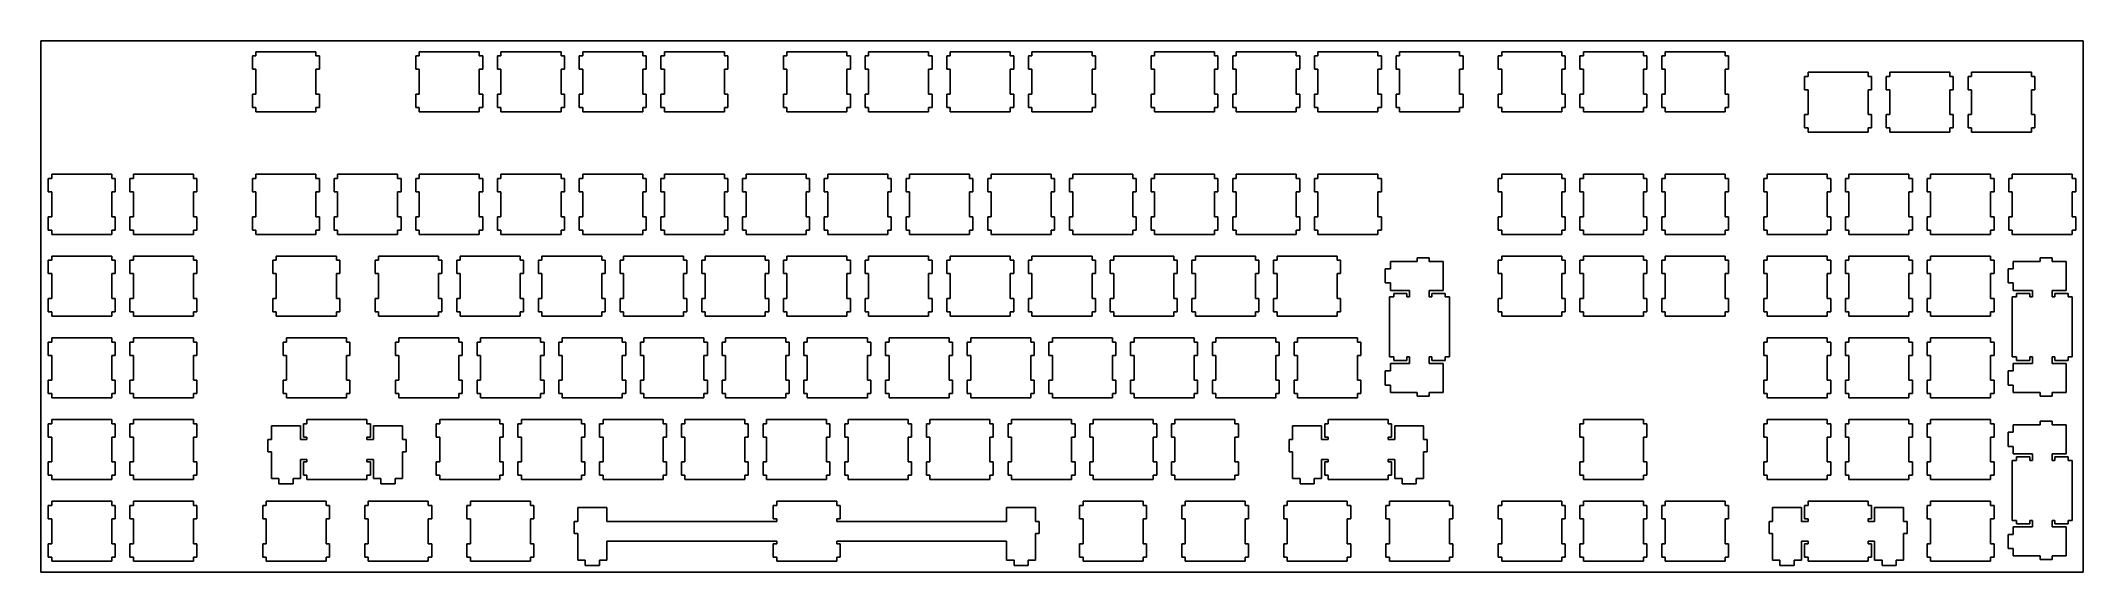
# Model space of a CAD drawing. Extents: x 0 to 476, y 0 to 124.
import ezdxf

# ---------------------------------------------------------------- set-up
doc = ezdxf.new("R2010")
doc.units = 0
doc.layers.get('0').update_dxf_attribs({"linetype": 'CONTINUOUS'})

msp = doc.modelspace()

# ---------------------------------------------------------------- linework, layer by layer
at = {"color": 0}
for p, q in [((0.09508, 124.083), (476.345, 124.083)), ((0.09508, 0.25769), (0.09508, 124.083)), ((476.345, 124.083), (476.345, 0.25769)), ((50.2447, 120.558), (49.4439, 120.558)), ((49.4439, 120.558), (49.4439, 117.458)), ((50.2447, 121.558), (50.2447, 120.558)), ((64.244, 121.558), (50.2447, 121.558)), ((64.244, 120.558), (64.244, 121.558)), ((65.0448, 120.558), (64.244, 120.558)), ((65.0448, 117.458), (65.0448, 120.558)), ((88.3447, 120.558), (87.5439, 120.558)), ((87.5439, 120.558), (87.5439, 117.458)), ((88.3447, 121.558), (88.3447, 120.558)), ((102.344, 121.558), (88.3447, 121.558)), ((102.344, 120.558), (102.344, 121.558)), ((103.145, 120.558), (102.344, 120.558)), ((103.145, 117.458), (103.145, 120.558)), ((107.395, 120.558), (106.594, 120.558)), ((106.594, 120.558), (106.594, 117.458)), ((107.395, 121.558), (107.395, 120.558)), ((121.394, 121.558), (107.395, 121.558)), ((121.394, 120.558), (121.394, 121.558)), ((122.195, 120.558), (121.394, 120.558)), ((122.195, 117.458), (122.195, 120.558)), ((126.445, 120.558), (125.644, 120.558)), ((125.644, 120.558), (125.644, 117.458)), ((126.445, 121.558), (126.445, 120.558)), ((140.444, 121.558), (126.445, 121.558)), ((140.444, 120.558), (140.444, 121.558)), ((141.245, 120.558), (140.444, 120.558)), ((141.245, 117.458), (141.245, 120.558)), ((145.495, 120.558), (144.694, 120.558)), ((144.694, 120.558), (144.694, 117.458)), ((145.495, 121.558), (145.495, 120.558)), ((159.494, 121.558), (145.495, 121.558)), ((159.494, 120.558), (159.494, 121.558)), ((160.295, 120.558), (159.494, 120.558)), ((160.295, 117.458), (160.295, 120.558)), ((174.07, 120.558), (173.269, 120.558)), ((173.269, 120.558), (173.269, 117.458)), ((174.07, 121.558), (174.07, 120.558)), ((188.069, 121.558), (174.07, 121.558)), ((188.069, 120.558), (188.069, 121.558)), ((188.87, 120.558), (188.069, 120.558)), ((188.87, 117.458), (188.87, 120.558)), ((193.12, 120.558), (192.319, 120.558)), ((192.319, 120.558), (192.319, 117.458)), ((193.12, 121.558), (193.12, 120.558)), ((207.119, 121.558), (193.12, 121.558)), ((207.119, 120.558), (207.119, 121.558)), ((207.92, 120.558), (207.119, 120.558)), ((207.92, 117.458), (207.92, 120.558)), ((212.17, 120.558), (211.369, 120.558)), ((211.369, 120.558), (211.369, 117.458)), ((212.17, 121.558), (212.17, 120.558)), ((226.169, 121.558), (212.17, 121.558)), ((226.169, 120.558), (226.169, 121.558)), ((226.97, 120.558), (226.169, 120.558)), ((226.97, 117.458), (226.97, 120.558)), ((231.22, 120.558), (230.419, 120.558)), ((230.419, 120.558), (230.419, 117.458)), ((231.22, 121.558), (231.22, 120.558)), ((245.219, 121.558), (231.22, 121.558)), ((245.219, 120.558), (245.219, 121.558)), ((246.02, 120.558), (245.219, 120.558)), ((246.02, 117.458), (246.02, 120.558)), ((259.795, 120.558), (258.994, 120.558)), ((258.994, 120.558), (258.994, 117.458)), ((259.795, 121.558), (259.795, 120.558)), ((273.794, 121.558), (259.795, 121.558)), ((273.794, 120.558), (273.794, 121.558)), ((274.595, 120.558), (273.794, 120.558)), ((274.595, 117.458), (274.595, 120.558)), ((278.845, 120.558), (278.044, 120.558)), ((278.044, 120.558), (278.044, 117.458)), ((278.845, 121.558), (278.845, 120.558)), ((292.844, 121.558), (278.845, 121.558)), ((292.844, 120.558), (292.844, 121.558)), ((293.645, 120.558), (292.844, 120.558)), ((293.645, 117.458), (293.645, 120.558)), ((297.895, 120.558), (297.094, 120.558)), ((297.094, 120.558), (297.094, 117.458)), ((297.895, 121.558), (297.895, 120.558)), ((311.894, 121.558), (297.895, 121.558)), ((311.894, 120.558), (311.894, 121.558)), ((312.695, 120.558), (311.894, 120.558)), ((312.695, 117.458), (312.695, 120.558)), ((316.945, 120.558), (316.144, 120.558)), ((316.144, 120.558), (316.144, 117.458)), ((316.945, 121.558), (316.945, 120.558)), ((330.944, 121.558), (316.945, 121.558)), ((330.944, 120.558), (330.944, 121.558)), ((331.745, 120.558), (330.944, 120.558)), ((331.745, 117.458), (331.745, 120.558)), ((340.757, 120.558), (339.956, 120.558)), ((339.956, 120.558), (339.956, 117.458)), ((340.757, 121.558), (340.757, 120.558)), ((354.757, 121.558), (340.757, 121.558)), ((354.757, 120.558), (354.757, 121.558)), ((355.558, 120.558), (354.757, 120.558)), ((355.558, 117.458), (355.558, 120.558)), ((359.809, 120.558), (359.008, 120.558)), ((359.008, 120.558), (359.008, 117.458)), ((359.809, 121.558), (359.809, 120.558)), ((373.807, 121.558), (359.809, 121.558)), ((373.807, 120.558), (373.807, 121.558)), ((374.608, 120.558), (373.807, 120.558)), ((374.608, 117.458), (374.608, 120.558)), ((378.859, 120.558), (378.058, 120.558)), ((378.058, 120.558), (378.058, 117.458)), ((378.859, 121.558), (378.859, 120.558)), ((392.857, 121.558), (378.859, 121.558)), ((392.857, 120.558), (392.857, 121.558)), ((393.658, 120.558), (392.857, 120.558)), ((393.658, 117.458), (393.658, 120.558)), ((49.4439, 117.458), (50.2447, 117.458)), ((50.2447, 117.458), (50.2447, 111.658)), ((64.244, 111.658), (64.244, 117.458)), ((64.244, 117.458), (65.0448, 117.458)), ((87.5439, 117.458), (88.3447, 117.458)), ((88.3447, 117.458), (88.3447, 111.658)), ((102.344, 111.658), (102.344, 117.458)), ((102.344, 117.458), (103.145, 117.458)), ((106.594, 117.458), (107.395, 117.458)), ((107.395, 117.458), (107.395, 111.658)), ((121.394, 111.658), (121.394, 117.458)), ((121.394, 117.458), (122.195, 117.458)), ((125.644, 117.458), (126.445, 117.458)), ((126.445, 117.458), (126.445, 111.658)), ((140.444, 111.658), (140.444, 117.458)), ((140.444, 117.458), (141.245, 117.458)), ((144.694, 117.458), (145.495, 117.458)), ((145.495, 117.458), (145.495, 111.658)), ((159.494, 111.658), (159.494, 117.458)), ((159.494, 117.458), (160.295, 117.458)), ((173.269, 117.458), (174.07, 117.458)), ((174.07, 117.458), (174.07, 111.658)), ((188.069, 111.658), (188.069, 117.458)), ((188.069, 117.458), (188.87, 117.458)), ((192.319, 117.458), (193.12, 117.458)), ((193.12, 117.458), (193.12, 111.658)), ((207.119, 111.658), (207.119, 117.458)), ((207.119, 117.458), (207.92, 117.458)), ((211.369, 117.458), (212.17, 117.458)), ((212.17, 117.458), (212.17, 111.658)), ((226.169, 111.658), (226.169, 117.458)), ((226.169, 117.458), (226.97, 117.458)), ((230.419, 117.458), (231.22, 117.458)), ((231.22, 117.458), (231.22, 111.658)), ((245.219, 111.658), (245.219, 117.458)), ((245.219, 117.458), (246.02, 117.458)), ((258.994, 117.458), (259.795, 117.458)), ((259.795, 117.458), (259.795, 111.658)), ((273.794, 111.658), (273.794, 117.458)), ((273.794, 117.458), (274.595, 117.458)), ((278.044, 117.458), (278.845, 117.458)), ((278.845, 117.458), (278.845, 111.658)), ((292.844, 111.658), (292.844, 117.458)), ((292.844, 117.458), (293.645, 117.458)), ((297.094, 117.458), (297.895, 117.458)), ((297.895, 117.458), (297.895, 111.658)), ((311.894, 111.658), (311.894, 117.458)), ((311.894, 117.458), (312.695, 117.458)), ((316.144, 117.458), (316.945, 117.458)), ((316.945, 117.458), (316.945, 111.658)), ((330.944, 111.658), (330.944, 117.458)), ((330.944, 117.458), (331.745, 117.458)), ((339.956, 117.458), (340.757, 117.458)), ((340.757, 117.458), (340.757, 111.658)), ((354.757, 111.658), (354.757, 117.458)), ((354.757, 117.458), (355.558, 117.458)), ((359.008, 117.458), (359.809, 117.458)), ((359.809, 117.458), (359.809, 111.658)), ((373.807, 111.658), (373.807, 117.458)), ((373.807, 117.458), (374.608, 117.458)), ((378.058, 117.458), (378.859, 117.458)), ((378.859, 117.458), (378.859, 111.658)), ((392.857, 111.658), (392.857, 117.458)), ((392.857, 117.458), (393.658, 117.458)), ((412.193, 115.796), (411.395, 115.796)), ((411.395, 115.796), (411.395, 112.696)), ((412.193, 116.796), (412.193, 115.796)), ((426.194, 116.796), (412.193, 116.796)), ((426.194, 115.796), (426.194, 116.796)), ((426.995, 115.796), (426.194, 115.796)), ((426.995, 112.696), (426.995, 115.796)), ((431.246, 115.796), (430.445, 115.796)), ((430.445, 115.796), (430.445, 112.696)), ((431.246, 116.796), (431.246, 115.796)), ((445.244, 116.796), (431.246, 116.796)), ((445.244, 115.796), (445.244, 116.796)), ((446.045, 115.796), (445.244, 115.796)), ((446.045, 112.696), (446.045, 115.796)), ((450.296, 115.796), (449.495, 115.796)), ((449.495, 115.796), (449.495, 112.696)), ((450.296, 116.796), (450.296, 115.796)), ((464.294, 116.796), (450.296, 116.796)), ((464.294, 115.796), (464.294, 116.796)), ((465.095, 115.796), (464.294, 115.796)), ((465.095, 112.696), (465.095, 115.796)), ((50.2447, 111.658), (49.4439, 111.658)), ((49.4439, 111.658), (49.4439, 108.558)), ((65.0448, 111.658), (64.244, 111.658)), ((65.0448, 108.558), (65.0448, 111.658)), ((88.3447, 111.658), (87.5439, 111.658)), ((87.5439, 111.658), (87.5439, 108.558)), ((103.145, 111.658), (102.344, 111.658)), ((103.145, 108.558), (103.145, 111.658)), ((107.395, 111.658), (106.594, 111.658)), ((106.594, 111.658), (106.594, 108.558)), ((122.195, 111.658), (121.394, 111.658)), ((122.195, 108.558), (122.195, 111.658)), ((126.445, 111.658), (125.644, 111.658)), ((125.644, 111.658), (125.644, 108.558)), ((141.245, 111.658), (140.444, 111.658)), ((141.245, 108.558), (141.245, 111.658)), ((145.495, 111.658), (144.694, 111.658)), ((144.694, 111.658), (144.694, 108.558)), ((160.295, 111.658), (159.494, 111.658)), ((160.295, 108.558), (160.295, 111.658)), ((174.07, 111.658), (173.269, 111.658)), ((173.269, 111.658), (173.269, 108.558)), ((188.87, 111.658), (188.069, 111.658)), ((188.87, 108.558), (188.87, 111.658)), ((193.12, 111.658), (192.319, 111.658)), ((192.319, 111.658), (192.319, 108.558)), ((207.92, 111.658), (207.119, 111.658)), ((207.92, 108.558), (207.92, 111.658)), ((212.17, 111.658), (211.369, 111.658)), ((211.369, 111.658), (211.369, 108.558)), ((226.97, 111.658), (226.169, 111.658)), ((226.97, 108.558), (226.97, 111.658)), ((231.22, 111.658), (230.419, 111.658)), ((230.419, 111.658), (230.419, 108.558)), ((246.02, 111.658), (245.219, 111.658)), ((246.02, 108.558), (246.02, 111.658)), ((259.795, 111.658), (258.994, 111.658)), ((258.994, 111.658), (258.994, 108.558)), ((274.595, 111.658), (273.794, 111.658)), ((274.595, 108.558), (274.595, 111.658)), ((278.845, 111.658), (278.044, 111.658)), ((278.044, 111.658), (278.044, 108.558)), ((293.645, 111.658), (292.844, 111.658)), ((293.645, 108.558), (293.645, 111.658)), ((297.895, 111.658), (297.094, 111.658)), ((297.094, 111.658), (297.094, 108.558)), ((312.695, 111.658), (311.894, 111.658)), ((312.695, 108.558), (312.695, 111.658)), ((316.945, 111.658), (316.144, 111.658)), ((316.144, 111.658), (316.144, 108.558)), ((331.745, 111.658), (330.944, 111.658)), ((331.745, 108.558), (331.745, 111.658)), ((340.757, 111.658), (339.956, 111.658)), ((339.956, 111.658), (339.956, 108.558)), ((355.558, 111.658), (354.757, 111.658)), ((355.558, 108.558), (355.558, 111.658)), ((359.809, 111.658), (359.008, 111.658)), ((359.008, 111.658), (359.008, 108.558)), ((374.608, 111.658), (373.807, 111.658)), ((374.608, 108.558), (374.608, 111.658)), ((378.859, 111.658), (378.058, 111.658)), ((378.058, 111.658), (378.058, 108.558)), ((393.658, 111.658), (392.857, 111.658)), ((393.658, 108.558), (393.658, 111.658)), ((411.395, 112.696), (412.193, 112.696)), ((412.193, 112.696), (412.193, 106.896)), ((426.194, 106.896), (426.194, 112.696)), ((426.194, 112.696), (426.995, 112.696)), ((430.445, 112.696), (431.246, 112.696)), ((431.246, 112.696), (431.246, 106.896)), ((445.244, 106.896), (445.244, 112.696)), ((445.244, 112.696), (446.045, 112.696)), ((449.495, 112.696), (450.296, 112.696)), ((450.296, 112.696), (450.296, 106.896)), ((464.294, 106.896), (464.294, 112.696)), ((464.294, 112.696), (465.095, 112.696)), ((49.4439, 108.558), (50.2447, 108.558)), ((50.2447, 108.558), (50.2447, 107.559)), ((50.2447, 107.559), (64.244, 107.559)), ((64.244, 107.559), (64.244, 108.558)), ((64.244, 108.558), (65.0448, 108.558)), ((87.5439, 108.558), (88.3447, 108.558)), ((88.3447, 108.558), (88.3447, 107.559)), ((88.3447, 107.559), (102.344, 107.559)), ((102.344, 107.559), (102.344, 108.558)), ((102.344, 108.558), (103.145, 108.558)), ((106.594, 108.558), (107.395, 108.558)), ((107.395, 108.558), (107.395, 107.559)), ((107.395, 107.559), (121.394, 107.559)), ((121.394, 107.559), (121.394, 108.558)), ((121.394, 108.558), (122.195, 108.558)), ((125.644, 108.558), (126.445, 108.558)), ((126.445, 108.558), (126.445, 107.559)), ((126.445, 107.559), (140.444, 107.559)), ((140.444, 107.559), (140.444, 108.558)), ((140.444, 108.558), (141.245, 108.558)), ((144.694, 108.558), (145.495, 108.558)), ((145.495, 108.558), (145.495, 107.559)), ((145.495, 107.559), (159.494, 107.559)), ((159.494, 107.559), (159.494, 108.558)), ((159.494, 108.558), (160.295, 108.558)), ((173.269, 108.558), (174.07, 108.558)), ((174.07, 108.558), (174.07, 107.559)), ((174.07, 107.559), (188.069, 107.559)), ((188.069, 107.559), (188.069, 108.558)), ((188.069, 108.558), (188.87, 108.558)), ((192.319, 108.558), (193.12, 108.558)), ((193.12, 108.558), (193.12, 107.559)), ((193.12, 107.559), (207.119, 107.559)), ((207.119, 107.559), (207.119, 108.558)), ((207.119, 108.558), (207.92, 108.558)), ((211.369, 108.558), (212.17, 108.558)), ((212.17, 108.558), (212.17, 107.559)), ((212.17, 107.559), (226.169, 107.559)), ((226.169, 107.559), (226.169, 108.558)), ((226.169, 108.558), (226.97, 108.558)), ((230.419, 108.558), (231.22, 108.558)), ((231.22, 108.558), (231.22, 107.559)), ((231.22, 107.559), (245.219, 107.559)), ((245.219, 107.559), (245.219, 108.558)), ((245.219, 108.558), (246.02, 108.558)), ((258.994, 108.558), (259.795, 108.558)), ((259.795, 108.558), (259.795, 107.559)), ((259.795, 107.559), (273.794, 107.559)), ((273.794, 107.559), (273.794, 108.558)), ((273.794, 108.558), (274.595, 108.558)), ((278.044, 108.558), (278.845, 108.558)), ((278.845, 108.558), (278.845, 107.559)), ((278.845, 107.559), (292.844, 107.559)), ((292.844, 107.559), (292.844, 108.558)), ((292.844, 108.558), (293.645, 108.558)), ((297.094, 108.558), (297.895, 108.558)), ((297.895, 108.558), (297.895, 107.559)), ((297.895, 107.559), (311.894, 107.559)), ((311.894, 107.559), (311.894, 108.558)), ((311.894, 108.558), (312.695, 108.558)), ((316.144, 108.558), (316.945, 108.558)), ((316.945, 108.558), (316.945, 107.559)), ((316.945, 107.559), (330.944, 107.559)), ((330.944, 107.559), (330.944, 108.558)), ((330.944, 108.558), (331.745, 108.558)), ((339.956, 108.558), (340.757, 108.558)), ((340.757, 108.558), (340.757, 107.559)), ((340.757, 107.559), (354.757, 107.559)), ((354.757, 107.559), (354.757, 108.558)), ((354.757, 108.558), (355.558, 108.558)), ((359.008, 108.558), (359.809, 108.558)), ((359.809, 108.558), (359.809, 107.559)), ((359.809, 107.559), (373.807, 107.559)), ((373.807, 107.559), (373.807, 108.558)), ((373.807, 108.558), (374.608, 108.558)), ((378.058, 108.558), (378.859, 108.558)), ((378.859, 108.558), (378.859, 107.559)), ((378.859, 107.559), (392.857, 107.559)), ((392.857, 107.559), (392.857, 108.558)), ((392.857, 108.558), (393.658, 108.558)), ((412.193, 106.896), (411.395, 106.896)), ((411.395, 106.896), (411.395, 103.797)), ((426.995, 106.896), (426.194, 106.896)), ((426.995, 103.797), (426.995, 106.896)), ((431.246, 106.896), (430.445, 106.896)), ((430.445, 106.896), (430.445, 103.797)), ((446.045, 106.896), (445.244, 106.896)), ((446.045, 103.797), (446.045, 106.896)), ((450.296, 106.896), (449.495, 106.896)), ((449.495, 106.896), (449.495, 103.797)), ((465.095, 106.896), (464.294, 106.896)), ((465.095, 103.797), (465.095, 106.896)), ((411.395, 103.797), (412.193, 103.797)), ((412.193, 103.797), (412.193, 102.796)), ((412.193, 102.796), (426.194, 102.796)), ((426.194, 102.796), (426.194, 103.797)), ((426.194, 103.797), (426.995, 103.797)), ((430.445, 103.797), (431.246, 103.797)), ((431.246, 103.797), (431.246, 102.796)), ((431.246, 102.796), (445.244, 102.796)), ((445.244, 102.796), (445.244, 103.797)), ((445.244, 103.797), (446.045, 103.797)), ((449.495, 103.797), (450.296, 103.797)), ((450.296, 103.797), (450.296, 102.796)), ((450.296, 102.796), (464.294, 102.796)), ((464.294, 102.796), (464.294, 103.797)), ((464.294, 103.797), (465.095, 103.797)), ((2.61965, 91.9826), (1.81901, 91.9826)), ((1.81901, 91.9826), (1.81901, 88.8834)), ((2.61965, 92.9831), (2.61965, 91.9826)), ((16.6192, 92.9831), (2.61965, 92.9831)), ((16.6192, 91.9826), (16.6192, 92.9831)), ((17.4198, 91.9826), (16.6192, 91.9826)), ((17.4198, 88.8834), (17.4198, 91.9826)), ((21.6697, 91.9826), (20.869, 91.9826)), ((20.869, 91.9826), (20.869, 88.8834)), ((21.6697, 92.9831), (21.6697, 91.9826)), ((35.669, 92.9831), (21.6697, 92.9831)), ((35.669, 91.9826), (35.669, 92.9831)), ((36.4698, 91.9826), (35.669, 91.9826)), ((36.4698, 88.8834), (36.4698, 91.9826)), ((50.2447, 91.9826), (49.4439, 91.9826)), ((49.4439, 91.9826), (49.4439, 88.8834)), ((50.2447, 92.9831), (50.2447, 91.9826)), ((64.244, 92.9831), (50.2447, 92.9831)), ((64.244, 91.9826), (64.244, 92.9831)), ((65.0448, 91.9826), (64.244, 91.9826)), ((65.0448, 88.8834), (65.0448, 91.9826)), ((69.2947, 91.9826), (68.4939, 91.9826)), ((68.4939, 91.9826), (68.4939, 88.8834)), ((69.2947, 92.9831), (69.2947, 91.9826)), ((83.294, 92.9831), (69.2947, 92.9831)), ((83.294, 91.9826), (83.294, 92.9831)), ((84.0948, 91.9826), (83.294, 91.9826)), ((84.0948, 88.8834), (84.0948, 91.9826)), ((88.3447, 91.9826), (87.5439, 91.9826)), ((87.5439, 91.9826), (87.5439, 88.8834)), ((88.3447, 92.9831), (88.3447, 91.9826)), ((102.344, 92.9831), (88.3447, 92.9831)), ((102.344, 91.9826), (102.344, 92.9831)), ((103.145, 91.9826), (102.344, 91.9826)), ((103.145, 88.8834), (103.145, 91.9826)), ((107.395, 91.9826), (106.594, 91.9826)), ((106.594, 91.9826), (106.594, 88.8834)), ((107.395, 92.9831), (107.395, 91.9826)), ((121.394, 92.9831), (107.395, 92.9831)), ((121.394, 91.9826), (121.394, 92.9831)), ((122.195, 91.9826), (121.394, 91.9826)), ((122.195, 88.8834), (122.195, 91.9826)), ((126.445, 91.9826), (125.644, 91.9826)), ((125.644, 91.9826), (125.644, 88.8834)), ((126.445, 92.9831), (126.445, 91.9826)), ((140.444, 92.9831), (126.445, 92.9831)), ((140.444, 91.9826), (140.444, 92.9831)), ((141.245, 91.9826), (140.444, 91.9826)), ((141.245, 88.8834), (141.245, 91.9826)), ((145.495, 91.9826), (144.694, 91.9826)), ((144.694, 91.9826), (144.694, 88.8834)), ((145.495, 92.9831), (145.495, 91.9826)), ((159.494, 92.9831), (145.495, 92.9831)), ((159.494, 91.9826), (159.494, 92.9831)), ((160.295, 91.9826), (159.494, 91.9826)), ((160.295, 88.8834), (160.295, 91.9826)), ((164.545, 91.9826), (163.744, 91.9826)), ((163.744, 91.9826), (163.744, 88.8834)), ((164.545, 92.9831), (164.545, 91.9826)), ((178.544, 92.9831), (164.545, 92.9831)), ((178.544, 91.9826), (178.544, 92.9831)), ((179.345, 91.9826), (178.544, 91.9826)), ((179.345, 88.8834), (179.345, 91.9826)), ((183.595, 91.9826), (182.794, 91.9826)), ((182.794, 91.9826), (182.794, 88.8834)), ((183.595, 92.9831), (183.595, 91.9826)), ((197.594, 92.9831), (183.595, 92.9831)), ((197.594, 91.9826), (197.594, 92.9831)), ((198.395, 91.9826), (197.594, 91.9826)), ((198.395, 88.8834), (198.395, 91.9826)), ((202.645, 91.9826), (201.844, 91.9826)), ((201.844, 91.9826), (201.844, 88.8834)), ((202.645, 92.9831), (202.645, 91.9826)), ((216.644, 92.9831), (202.645, 92.9831)), ((216.644, 91.9826), (216.644, 92.9831)), ((217.445, 91.9826), (216.644, 91.9826)), ((217.445, 88.8834), (217.445, 91.9826)), ((221.695, 91.9826), (220.894, 91.9826)), ((220.894, 91.9826), (220.894, 88.8834)), ((221.695, 92.9831), (221.695, 91.9826)), ((235.694, 92.9831), (221.695, 92.9831)), ((235.694, 91.9826), (235.694, 92.9831)), ((236.495, 91.9826), (235.694, 91.9826)), ((236.495, 88.8834), (236.495, 91.9826)), ((240.745, 91.9826), (239.944, 91.9826)), ((239.944, 91.9826), (239.944, 88.8834)), ((240.745, 92.9831), (240.745, 91.9826)), ((254.744, 92.9831), (240.745, 92.9831)), ((254.744, 91.9826), (254.744, 92.9831)), ((255.545, 91.9826), (254.744, 91.9826)), ((255.545, 88.8834), (255.545, 91.9826)), ((259.795, 91.9826), (258.994, 91.9826)), ((258.994, 91.9826), (258.994, 88.8834)), ((259.795, 92.9831), (259.795, 91.9826)), ((273.794, 92.9831), (259.795, 92.9831)), ((273.794, 91.9826), (273.794, 92.9831)), ((274.595, 91.9826), (273.794, 91.9826)), ((274.595, 88.8834), (274.595, 91.9826)), ((278.845, 91.9826), (278.044, 91.9826)), ((278.044, 91.9826), (278.044, 88.8834)), ((278.845, 92.9831), (278.845, 91.9826)), ((292.844, 92.9831), (278.845, 92.9831)), ((292.844, 91.9826), (292.844, 92.9831)), ((293.645, 91.9826), (292.844, 91.9826)), ((293.645, 88.8834), (293.645, 91.9826)), ((297.895, 91.9826), (297.094, 91.9826)), ((297.094, 91.9826), (297.094, 88.8834)), ((297.895, 92.9831), (297.895, 91.9826)), ((311.894, 92.9831), (297.895, 92.9831)), ((311.894, 91.9826), (311.894, 92.9831)), ((312.695, 91.9826), (311.894, 91.9826)), ((312.695, 88.8834), (312.695, 91.9826)), ((340.757, 91.9826), (339.956, 91.9826)), ((339.956, 91.9826), (339.956, 88.8834)), ((340.757, 92.9831), (340.757, 91.9826)), ((354.757, 92.9831), (340.757, 92.9831)), ((354.757, 91.9826), (354.757, 92.9831)), ((355.558, 91.9826), (354.757, 91.9826)), ((355.558, 88.8834), (355.558, 91.9826)), ((359.809, 91.9826), (359.008, 91.9826)), ((359.008, 91.9826), (359.008, 88.8834)), ((359.809, 92.9831), (359.809, 91.9826)), ((373.807, 92.9831), (359.809, 92.9831)), ((373.807, 91.9826), (373.807, 92.9831)), ((374.608, 91.9826), (373.807, 91.9826)), ((374.608, 88.8834), (374.608, 91.9826)), ((378.859, 91.9826), (378.058, 91.9826)), ((378.058, 91.9826), (378.058, 88.8834)), ((378.859, 92.9831), (378.859, 91.9826)), ((392.857, 92.9831), (378.859, 92.9831)), ((392.857, 91.9826), (392.857, 92.9831)), ((393.658, 91.9826), (392.857, 91.9826)), ((393.658, 88.8834), (393.658, 91.9826)), ((402.671, 91.9826), (401.87, 91.9826)), ((401.87, 91.9826), (401.87, 88.8834)), ((402.671, 92.9831), (402.671, 91.9826)), ((416.669, 92.9831), (402.671, 92.9831)), ((416.669, 91.9826), (416.669, 92.9831)), ((417.47, 91.9826), (416.669, 91.9826)), ((417.47, 88.8834), (417.47, 91.9826)), ((421.721, 91.9826), (420.92, 91.9826)), ((420.92, 91.9826), (420.92, 88.8834)), ((421.721, 92.9831), (421.721, 91.9826)), ((435.719, 92.9831), (421.721, 92.9831)), ((435.719, 91.9826), (435.719, 92.9831)), ((436.52, 91.9826), (435.719, 91.9826)), ((436.52, 88.8834), (436.52, 91.9826)), ((440.771, 91.9826), (439.97, 91.9826)), ((439.97, 91.9826), (439.97, 88.8834)), ((440.771, 92.9831), (440.771, 91.9826)), ((454.769, 92.9831), (440.771, 92.9831)), ((454.769, 91.9826), (454.769, 92.9831)), ((455.57, 91.9826), (454.769, 91.9826)), ((455.57, 88.8834), (455.57, 91.9826)), ((459.821, 91.9826), (459.02, 91.9826)), ((459.02, 91.9826), (459.02, 88.8834)), ((459.821, 92.9831), (459.821, 91.9826)), ((473.819, 92.9831), (459.821, 92.9831)), ((473.819, 91.9826), (473.819, 92.9831)), ((474.62, 91.9826), (473.819, 91.9826)), ((474.62, 88.8834), (474.62, 91.9826)), ((1.81901, 88.8834), (2.61965, 88.8834)), ((2.61965, 88.8834), (2.61965, 83.0834)), ((16.6192, 83.0834), (16.6192, 88.8834)), ((16.6192, 88.8834), (17.4198, 88.8834)), ((20.869, 88.8834), (21.6697, 88.8834)), ((21.6697, 88.8834), (21.6697, 83.0834)), ((35.669, 83.0834), (35.669, 88.8834)), ((35.669, 88.8834), (36.4698, 88.8834)), ((49.4439, 88.8834), (50.2447, 88.8834)), ((50.2447, 88.8834), (50.2447, 83.0834)), ((64.244, 83.0834), (64.244, 88.8834)), ((64.244, 88.8834), (65.0448, 88.8834)), ((68.4939, 88.8834), (69.2947, 88.8834)), ((69.2947, 88.8834), (69.2947, 83.0834)), ((83.294, 83.0834), (83.294, 88.8834)), ((83.294, 88.8834), (84.0948, 88.8834)), ((87.5439, 88.8834), (88.3447, 88.8834)), ((88.3447, 88.8834), (88.3447, 83.0834)), ((102.344, 83.0834), (102.344, 88.8834)), ((102.344, 88.8834), (103.145, 88.8834)), ((106.594, 88.8834), (107.395, 88.8834)), ((107.395, 88.8834), (107.395, 83.0834)), ((121.394, 83.0834), (121.394, 88.8834)), ((121.394, 88.8834), (122.195, 88.8834)), ((125.644, 88.8834), (126.445, 88.8834)), ((126.445, 88.8834), (126.445, 83.0834)), ((140.444, 83.0834), (140.444, 88.8834)), ((140.444, 88.8834), (141.245, 88.8834)), ((144.694, 88.8834), (145.495, 88.8834)), ((145.495, 88.8834), (145.495, 83.0834)), ((159.494, 83.0834), (159.494, 88.8834)), ((159.494, 88.8834), (160.295, 88.8834)), ((163.744, 88.8834), (164.545, 88.8834)), ((164.545, 88.8834), (164.545, 83.0834)), ((178.544, 83.0834), (178.544, 88.8834)), ((178.544, 88.8834), (179.345, 88.8834)), ((182.794, 88.8834), (183.595, 88.8834)), ((183.595, 88.8834), (183.595, 83.0834)), ((197.594, 83.0834), (197.594, 88.8834)), ((197.594, 88.8834), (198.395, 88.8834)), ((201.844, 88.8834), (202.645, 88.8834)), ((202.645, 88.8834), (202.645, 83.0834)), ((216.644, 83.0834), (216.644, 88.8834)), ((216.644, 88.8834), (217.445, 88.8834)), ((220.894, 88.8834), (221.695, 88.8834)), ((221.695, 88.8834), (221.695, 83.0834)), ((235.694, 83.0834), (235.694, 88.8834)), ((235.694, 88.8834), (236.495, 88.8834)), ((239.944, 88.8834), (240.745, 88.8834)), ((240.745, 88.8834), (240.745, 83.0834)), ((254.744, 83.0834), (254.744, 88.8834)), ((254.744, 88.8834), (255.545, 88.8834)), ((258.994, 88.8834), (259.795, 88.8834)), ((259.795, 88.8834), (259.795, 83.0834)), ((273.794, 83.0834), (273.794, 88.8834)), ((273.794, 88.8834), (274.595, 88.8834)), ((278.044, 88.8834), (278.845, 88.8834)), ((278.845, 88.8834), (278.845, 83.0834)), ((292.844, 83.0834), (292.844, 88.8834)), ((292.844, 88.8834), (293.645, 88.8834)), ((297.094, 88.8834), (297.895, 88.8834)), ((297.895, 88.8834), (297.895, 83.0834)), ((311.894, 83.0834), (311.894, 88.8834)), ((311.894, 88.8834), (312.695, 88.8834)), ((339.956, 88.8834), (340.757, 88.8834)), ((340.757, 88.8834), (340.757, 83.0834)), ((354.757, 83.0834), (354.757, 88.8834)), ((354.757, 88.8834), (355.558, 88.8834)), ((359.008, 88.8834), (359.809, 88.8834)), ((359.809, 88.8834), (359.809, 83.0834)), ((373.807, 83.0834), (373.807, 88.8834)), ((373.807, 88.8834), (374.608, 88.8834)), ((378.058, 88.8834), (378.859, 88.8834)), ((378.859, 88.8834), (378.859, 83.0834)), ((392.857, 83.0834), (392.857, 88.8834)), ((392.857, 88.8834), (393.658, 88.8834)), ((401.87, 88.8834), (402.671, 88.8834)), ((402.671, 88.8834), (402.671, 83.0834)), ((416.669, 83.0834), (416.669, 88.8834)), ((416.669, 88.8834), (417.47, 88.8834)), ((420.92, 88.8834), (421.721, 88.8834)), ((421.721, 88.8834), (421.721, 83.0834)), ((435.719, 83.0834), (435.719, 88.8834)), ((435.719, 88.8834), (436.52, 88.8834)), ((439.97, 88.8834), (440.771, 88.8834)), ((440.771, 88.8834), (440.771, 83.0834)), ((454.769, 83.0834), (454.769, 88.8834)), ((454.769, 88.8834), (455.57, 88.8834)), ((459.02, 88.8834), (459.821, 88.8834)), ((459.821, 88.8834), (459.821, 83.0834)), ((473.819, 83.0834), (473.819, 88.8834)), ((473.819, 88.8834), (474.62, 88.8834)), ((2.61965, 83.0834), (1.81901, 83.0834)), ((1.81901, 83.0834), (1.81901, 79.9828)), ((17.4198, 83.0834), (16.6192, 83.0834)), ((17.4198, 79.9828), (17.4198, 83.0834)), ((21.6697, 83.0834), (20.869, 83.0834)), ((20.869, 83.0834), (20.869, 79.9828)), ((36.4698, 83.0834), (35.669, 83.0834)), ((36.4698, 79.9828), (36.4698, 83.0834)), ((50.2447, 83.0834), (49.4439, 83.0834)), ((49.4439, 83.0834), (49.4439, 79.9828)), ((65.0448, 83.0834), (64.244, 83.0834)), ((65.0448, 79.9828), (65.0448, 83.0834)), ((69.2947, 83.0834), (68.4939, 83.0834)), ((68.4939, 83.0834), (68.4939, 79.9828)), ((84.0948, 83.0834), (83.294, 83.0834)), ((84.0948, 79.9828), (84.0948, 83.0834)), ((88.3447, 83.0834), (87.5439, 83.0834)), ((87.5439, 83.0834), (87.5439, 79.9828)), ((103.145, 83.0834), (102.344, 83.0834)), ((103.145, 79.9828), (103.145, 83.0834)), ((107.395, 83.0834), (106.594, 83.0834)), ((106.594, 83.0834), (106.594, 79.9828)), ((122.195, 83.0834), (121.394, 83.0834)), ((122.195, 79.9828), (122.195, 83.0834)), ((126.445, 83.0834), (125.644, 83.0834)), ((125.644, 83.0834), (125.644, 79.9828)), ((141.245, 83.0834), (140.444, 83.0834)), ((141.245, 79.9828), (141.245, 83.0834)), ((145.495, 83.0834), (144.694, 83.0834)), ((144.694, 83.0834), (144.694, 79.9828)), ((160.295, 83.0834), (159.494, 83.0834)), ((160.295, 79.9828), (160.295, 83.0834)), ((164.545, 83.0834), (163.744, 83.0834)), ((163.744, 83.0834), (163.744, 79.9828)), ((179.345, 83.0834), (178.544, 83.0834)), ((179.345, 79.9828), (179.345, 83.0834)), ((183.595, 83.0834), (182.794, 83.0834)), ((182.794, 83.0834), (182.794, 79.9828)), ((198.395, 83.0834), (197.594, 83.0834)), ((198.395, 79.9828), (198.395, 83.0834)), ((202.645, 83.0834), (201.844, 83.0834)), ((201.844, 83.0834), (201.844, 79.9828)), ((217.445, 83.0834), (216.644, 83.0834)), ((217.445, 79.9828), (217.445, 83.0834)), ((221.695, 83.0834), (220.894, 83.0834)), ((220.894, 83.0834), (220.894, 79.9828)), ((236.495, 83.0834), (235.694, 83.0834)), ((236.495, 79.9828), (236.495, 83.0834)), ((240.745, 83.0834), (239.944, 83.0834)), ((239.944, 83.0834), (239.944, 79.9828)), ((255.545, 83.0834), (254.744, 83.0834)), ((255.545, 79.9828), (255.545, 83.0834)), ((259.795, 83.0834), (258.994, 83.0834)), ((258.994, 83.0834), (258.994, 79.9828)), ((274.595, 83.0834), (273.794, 83.0834)), ((274.595, 79.9828), (274.595, 83.0834)), ((278.845, 83.0834), (278.044, 83.0834)), ((278.044, 83.0834), (278.044, 79.9828)), ((293.645, 83.0834), (292.844, 83.0834)), ((293.645, 79.9828), (293.645, 83.0834)), ((297.895, 83.0834), (297.094, 83.0834)), ((297.094, 83.0834), (297.094, 79.9828)), ((312.695, 83.0834), (311.894, 83.0834)), ((312.695, 79.9828), (312.695, 83.0834)), ((340.757, 83.0834), (339.956, 83.0834)), ((339.956, 83.0834), (339.956, 79.9828)), ((355.558, 83.0834), (354.757, 83.0834)), ((355.558, 79.9828), (355.558, 83.0834)), ((359.809, 83.0834), (359.008, 83.0834)), ((359.008, 83.0834), (359.008, 79.9828)), ((374.608, 83.0834), (373.807, 83.0834)), ((374.608, 79.9828), (374.608, 83.0834)), ((378.859, 83.0834), (378.058, 83.0834)), ((378.058, 83.0834), (378.058, 79.9828)), ((393.658, 83.0834), (392.857, 83.0834)), ((393.658, 79.9828), (393.658, 83.0834)), ((402.671, 83.0834), (401.87, 83.0834)), ((401.87, 83.0834), (401.87, 79.9828)), ((417.47, 83.0834), (416.669, 83.0834)), ((417.47, 79.9828), (417.47, 83.0834)), ((421.721, 83.0834), (420.92, 83.0834)), ((420.92, 83.0834), (420.92, 79.9828)), ((436.52, 83.0834), (435.719, 83.0834)), ((436.52, 79.9828), (436.52, 83.0834)), ((440.771, 83.0834), (439.97, 83.0834)), ((439.97, 83.0834), (439.97, 79.9828)), ((455.57, 83.0834), (454.769, 83.0834)), ((455.57, 79.9828), (455.57, 83.0834)), ((459.821, 83.0834), (459.02, 83.0834)), ((459.02, 83.0834), (459.02, 79.9828)), ((474.62, 83.0834), (473.819, 83.0834)), ((474.62, 79.9828), (474.62, 83.0834)), ((1.81901, 79.9828), (2.61965, 79.9828)), ((2.61965, 79.9828), (2.61965, 78.9838)), ((2.61965, 78.9838), (16.6192, 78.9838)), ((16.6192, 78.9838), (16.6192, 79.9828)), ((16.6192, 79.9828), (17.4198, 79.9828)), ((20.869, 79.9828), (21.6697, 79.9828)), ((21.6697, 79.9828), (21.6697, 78.9838)), ((21.6697, 78.9838), (35.669, 78.9838)), ((35.669, 78.9838), (35.669, 79.9828)), ((35.669, 79.9828), (36.4698, 79.9828)), ((49.4439, 79.9828), (50.2447, 79.9828)), ((50.2447, 79.9828), (50.2447, 78.9838)), ((50.2447, 78.9838), (64.244, 78.9838)), ((64.244, 78.9838), (64.244, 79.9828)), ((64.244, 79.9828), (65.0448, 79.9828)), ((68.4939, 79.9828), (69.2947, 79.9828)), ((69.2947, 79.9828), (69.2947, 78.9838)), ((69.2947, 78.9838), (83.294, 78.9838)), ((83.294, 78.9838), (83.294, 79.9828)), ((83.294, 79.9828), (84.0948, 79.9828)), ((87.5439, 79.9828), (88.3447, 79.9828)), ((88.3447, 79.9828), (88.3447, 78.9838)), ((88.3447, 78.9838), (102.344, 78.9838)), ((102.344, 78.9838), (102.344, 79.9828)), ((102.344, 79.9828), (103.145, 79.9828)), ((106.594, 79.9828), (107.395, 79.9828)), ((107.395, 79.9828), (107.395, 78.9838)), ((107.395, 78.9838), (121.394, 78.9838)), ((121.394, 78.9838), (121.394, 79.9828)), ((121.394, 79.9828), (122.195, 79.9828)), ((125.644, 79.9828), (126.445, 79.9828)), ((126.445, 79.9828), (126.445, 78.9838)), ((126.445, 78.9838), (140.444, 78.9838)), ((140.444, 78.9838), (140.444, 79.9828)), ((140.444, 79.9828), (141.245, 79.9828)), ((144.694, 79.9828), (145.495, 79.9828)), ((145.495, 79.9828), (145.495, 78.9838)), ((145.495, 78.9838), (159.494, 78.9838)), ((159.494, 78.9838), (159.494, 79.9828)), ((159.494, 79.9828), (160.295, 79.9828)), ((163.744, 79.9828), (164.545, 79.9828)), ((164.545, 79.9828), (164.545, 78.9838)), ((164.545, 78.9838), (178.544, 78.9838)), ((178.544, 78.9838), (178.544, 79.9828)), ((178.544, 79.9828), (179.345, 79.9828)), ((182.794, 79.9828), (183.595, 79.9828)), ((183.595, 79.9828), (183.595, 78.9838)), ((183.595, 78.9838), (197.594, 78.9838)), ((197.594, 78.9838), (197.594, 79.9828)), ((197.594, 79.9828), (198.395, 79.9828)), ((201.844, 79.9828), (202.645, 79.9828)), ((202.645, 79.9828), (202.645, 78.9838)), ((202.645, 78.9838), (216.644, 78.9838)), ((216.644, 78.9838), (216.644, 79.9828)), ((216.644, 79.9828), (217.445, 79.9828)), ((220.894, 79.9828), (221.695, 79.9828)), ((221.695, 79.9828), (221.695, 78.9838)), ((221.695, 78.9838), (235.694, 78.9838)), ((235.694, 78.9838), (235.694, 79.9828)), ((235.694, 79.9828), (236.495, 79.9828)), ((239.944, 79.9828), (240.745, 79.9828)), ((240.745, 79.9828), (240.745, 78.9838)), ((240.745, 78.9838), (254.744, 78.9838)), ((254.744, 78.9838), (254.744, 79.9828)), ((254.744, 79.9828), (255.545, 79.9828)), ((258.994, 79.9828), (259.795, 79.9828)), ((259.795, 79.9828), (259.795, 78.9838)), ((259.795, 78.9838), (273.794, 78.9838)), ((273.794, 78.9838), (273.794, 79.9828)), ((273.794, 79.9828), (274.595, 79.9828)), ((278.044, 79.9828), (278.845, 79.9828)), ((278.845, 79.9828), (278.845, 78.9838)), ((278.845, 78.9838), (292.844, 78.9838)), ((292.844, 78.9838), (292.844, 79.9828)), ((292.844, 79.9828), (293.645, 79.9828)), ((297.094, 79.9828), (297.895, 79.9828)), ((297.895, 79.9828), (297.895, 78.9838)), ((297.895, 78.9838), (311.894, 78.9838)), ((311.894, 78.9838), (311.894, 79.9828)), ((311.894, 79.9828), (312.695, 79.9828)), ((339.956, 79.9828), (340.757, 79.9828)), ((340.757, 79.9828), (340.757, 78.9838)), ((340.757, 78.9838), (354.757, 78.9838)), ((354.757, 78.9838), (354.757, 79.9828)), ((354.757, 79.9828), (355.558, 79.9828)), ((359.008, 79.9828), (359.809, 79.9828)), ((359.809, 79.9828), (359.809, 78.9838)), ((359.809, 78.9838), (373.807, 78.9838)), ((373.807, 78.9838), (373.807, 79.9828)), ((373.807, 79.9828), (374.608, 79.9828)), ((378.058, 79.9828), (378.859, 79.9828)), ((378.859, 79.9828), (378.859, 78.9838)), ((378.859, 78.9838), (392.857, 78.9838)), ((392.857, 78.9838), (392.857, 79.9828)), ((392.857, 79.9828), (393.658, 79.9828)), ((401.87, 79.9828), (402.671, 79.9828)), ((402.671, 79.9828), (402.671, 78.9838)), ((402.671, 78.9838), (416.669, 78.9838)), ((416.669, 78.9838), (416.669, 79.9828)), ((416.669, 79.9828), (417.47, 79.9828)), ((420.92, 79.9828), (421.721, 79.9828)), ((421.721, 79.9828), (421.721, 78.9838)), ((421.721, 78.9838), (435.719, 78.9838)), ((435.719, 78.9838), (435.719, 79.9828)), ((435.719, 79.9828), (436.52, 79.9828)), ((439.97, 79.9828), (440.771, 79.9828)), ((440.771, 79.9828), (440.771, 78.9838)), ((440.771, 78.9838), (454.769, 78.9838)), ((454.769, 78.9838), (454.769, 79.9828)), ((454.769, 79.9828), (455.57, 79.9828)), ((459.02, 79.9828), (459.821, 79.9828)), ((459.821, 79.9828), (459.821, 78.9838)), ((459.821, 78.9838), (473.819, 78.9838)), ((473.819, 78.9838), (473.819, 79.9828)), ((473.819, 79.9828), (474.62, 79.9828)), ((2.61965, 72.9326), (1.81901, 72.9326)), ((1.81901, 72.9326), (1.81901, 69.8334)), ((2.61965, 73.9331), (2.61965, 72.9326)), ((16.6192, 73.9331), (2.61965, 73.9331)), ((16.6192, 72.9326), (16.6192, 73.9331)), ((17.4198, 72.9326), (16.6192, 72.9326)), ((17.4198, 69.8334), (17.4198, 72.9326)), ((21.6697, 72.9326), (20.869, 72.9326)), ((20.869, 72.9326), (20.869, 69.8334)), ((21.6697, 73.9331), (21.6697, 72.9326)), ((35.669, 73.9331), (21.6697, 73.9331)), ((35.669, 72.9326), (35.669, 73.9331)), ((36.4698, 72.9326), (35.669, 72.9326)), ((36.4698, 69.8334), (36.4698, 72.9326)), ((55.0072, 72.9326), (54.2064, 72.9326)), ((54.2064, 72.9326), (54.2064, 69.8334)), ((55.0072, 73.9331), (55.0072, 72.9326)), ((69.0065, 73.9331), (55.0072, 73.9331)), ((69.0065, 72.9326), (69.0065, 73.9331)), ((69.8059, 72.9326), (69.0065, 72.9326)), ((69.8059, 69.8334), (69.8059, 72.9326)), ((78.8197, 72.9326), (78.0189, 72.9326)), ((78.0189, 72.9326), (78.0189, 69.8334)), ((78.8197, 73.9331), (78.8197, 72.9326)), ((92.819, 73.9331), (78.8197, 73.9331)), ((92.819, 72.9326), (92.819, 73.9331)), ((93.6198, 72.9326), (92.819, 72.9326)), ((93.6198, 69.8334), (93.6198, 72.9326)), ((97.8697, 72.9326), (97.0689, 72.9326)), ((97.0689, 72.9326), (97.0689, 69.8334)), ((97.8697, 73.9331), (97.8697, 72.9326)), ((111.869, 73.9331), (97.8697, 73.9331)), ((111.869, 72.9326), (111.869, 73.9331)), ((112.67, 72.9326), (111.869, 72.9326)), ((112.67, 69.8334), (112.67, 72.9326)), ((116.92, 72.9326), (116.119, 72.9326)), ((116.119, 72.9326), (116.119, 69.8334)), ((116.92, 73.9331), (116.92, 72.9326)), ((130.919, 73.9331), (116.92, 73.9331)), ((130.919, 72.9326), (130.919, 73.9331)), ((131.72, 72.9326), (130.919, 72.9326)), ((131.72, 69.8334), (131.72, 72.9326)), ((135.97, 72.9326), (135.169, 72.9326)), ((135.169, 72.9326), (135.169, 69.8334)), ((135.97, 73.9331), (135.97, 72.9326)), ((149.969, 73.9331), (135.97, 73.9331)), ((149.969, 72.9326), (149.969, 73.9331)), ((150.77, 72.9326), (149.969, 72.9326)), ((150.77, 69.8334), (150.77, 72.9326)), ((155.02, 72.9326), (154.219, 72.9326)), ((154.219, 72.9326), (154.219, 69.8334)), ((155.02, 73.9331), (155.02, 72.9326)), ((169.019, 73.9331), (155.02, 73.9331)), ((169.019, 72.9326), (169.019, 73.9331)), ((169.82, 72.9326), (169.019, 72.9326)), ((169.82, 69.8334), (169.82, 72.9326)), ((174.07, 72.9326), (173.269, 72.9326)), ((173.269, 72.9326), (173.269, 69.8334)), ((174.07, 73.9331), (174.07, 72.9326)), ((188.069, 73.9331), (174.07, 73.9331)), ((188.069, 72.9326), (188.069, 73.9331)), ((188.87, 72.9326), (188.069, 72.9326)), ((188.87, 69.8334), (188.87, 72.9326)), ((193.12, 72.9326), (192.319, 72.9326)), ((192.319, 72.9326), (192.319, 69.8334)), ((193.12, 73.9331), (193.12, 72.9326)), ((207.119, 73.9331), (193.12, 73.9331)), ((207.119, 72.9326), (207.119, 73.9331)), ((207.92, 72.9326), (207.119, 72.9326)), ((207.92, 69.8334), (207.92, 72.9326)), ((212.17, 72.9326), (211.369, 72.9326)), ((211.369, 72.9326), (211.369, 69.8334)), ((212.17, 73.9331), (212.17, 72.9326)), ((226.169, 73.9331), (212.17, 73.9331)), ((226.169, 72.9326), (226.169, 73.9331)), ((226.97, 72.9326), (226.169, 72.9326)), ((226.97, 69.8334), (226.97, 72.9326)), ((231.22, 72.9326), (230.419, 72.9326)), ((230.419, 72.9326), (230.419, 69.8334)), ((231.22, 73.9331), (231.22, 72.9326)), ((245.219, 73.9331), (231.22, 73.9331)), ((245.219, 72.9326), (245.219, 73.9331)), ((246.02, 72.9326), (245.219, 72.9326)), ((246.02, 69.8334), (246.02, 72.9326)), ((250.27, 72.9326), (249.469, 72.9326)), ((249.469, 72.9326), (249.469, 69.8334)), ((250.27, 73.9331), (250.27, 72.9326)), ((264.269, 73.9331), (250.27, 73.9331)), ((264.269, 72.9326), (264.269, 73.9331)), ((265.07, 72.9326), (264.269, 72.9326)), ((265.07, 69.8334), (265.07, 72.9326)), ((269.32, 72.9326), (268.519, 72.9326)), ((268.519, 72.9326), (268.519, 69.8334)), ((269.32, 73.9331), (269.32, 72.9326)), ((283.319, 73.9331), (269.32, 73.9331)), ((283.319, 72.9326), (283.319, 73.9331)), ((284.12, 72.9326), (283.319, 72.9326)), ((284.12, 69.8334), (284.12, 72.9326)), ((288.37, 72.9326), (287.569, 72.9326)), ((287.569, 72.9326), (287.569, 69.8334)), ((288.37, 73.9331), (288.37, 72.9326)), ((302.369, 73.9331), (288.37, 73.9331)), ((302.369, 72.9326), (302.369, 73.9331)), ((303.17, 72.9326), (302.369, 72.9326)), ((303.17, 69.8334), (303.17, 72.9326)), ((321.062, 72.6832), (314.792, 72.6832)), ((314.792, 72.6832), (314.792, 70.9581)), ((321.062, 73.5087), (321.062, 72.6832)), ((323.862, 73.5087), (321.062, 73.5087)), ((323.862, 72.6832), (323.862, 73.5087)), ((327.092, 72.6832), (323.862, 72.6832)), ((327.092, 65.9335), (327.092, 72.6832)), ((340.757, 72.9326), (339.956, 72.9326)), ((339.956, 72.9326), (339.956, 69.8334)), ((340.757, 73.9331), (340.757, 72.9326)), ((354.757, 73.9331), (340.757, 73.9331)), ((354.757, 72.9326), (354.757, 73.9331)), ((355.558, 72.9326), (354.757, 72.9326)), ((355.558, 69.8334), (355.558, 72.9326)), ((359.809, 72.9326), (359.008, 72.9326)), ((359.008, 72.9326), (359.008, 69.8334)), ((359.809, 73.9331), (359.809, 72.9326)), ((373.807, 73.9331), (359.809, 73.9331)), ((373.807, 72.9326), (373.807, 73.9331)), ((374.608, 72.9326), (373.807, 72.9326)), ((374.608, 69.8334), (374.608, 72.9326)), ((378.859, 72.9326), (378.058, 72.9326)), ((378.058, 72.9326), (378.058, 69.8334)), ((378.859, 73.9331), (378.859, 72.9326)), ((392.857, 73.9331), (378.859, 73.9331)), ((392.857, 72.9326), (392.857, 73.9331)), ((393.658, 72.9326), (392.857, 72.9326)), ((393.658, 69.8334), (393.658, 72.9326)), ((402.671, 72.9326), (401.87, 72.9326)), ((401.87, 72.9326), (401.87, 69.8334)), ((402.671, 73.9331), (402.671, 72.9326)), ((416.669, 73.9331), (402.671, 73.9331)), ((416.669, 72.9326), (416.669, 73.9331)), ((417.47, 72.9326), (416.669, 72.9326)), ((417.47, 69.8334), (417.47, 72.9326)), ((421.721, 72.9326), (420.92, 72.9326)), ((420.92, 72.9326), (420.92, 69.8334)), ((421.721, 73.9331), (421.721, 72.9326)), ((435.719, 73.9331), (421.721, 73.9331)), ((435.719, 72.9326), (435.719, 73.9331)), ((436.52, 72.9326), (435.719, 72.9326)), ((436.52, 69.8334), (436.52, 72.9326)), ((440.771, 72.9326), (439.97, 72.9326)), ((439.97, 72.9326), (439.97, 69.8334)), ((440.771, 73.9331), (440.771, 72.9326)), ((454.769, 73.9331), (440.771, 73.9331)), ((454.769, 72.9326), (454.769, 73.9331)), ((455.57, 72.9326), (454.769, 72.9326)), ((455.57, 69.8334), (455.57, 72.9326)), ((466.319, 72.6832), (460.05, 72.6832)), ((460.05, 72.6832), (460.05, 70.9581)), ((466.319, 73.5087), (466.319, 72.6832)), ((469.12, 73.5087), (466.319, 73.5087)), ((469.12, 72.6832), (469.12, 73.5087)), ((472.352, 72.6832), (469.12, 72.6832)), ((472.352, 65.9335), (472.352, 72.6832)), ((1.81901, 69.8334), (2.61965, 69.8334)), ((2.61965, 69.8334), (2.61965, 64.0334)), ((16.6192, 64.0334), (16.6192, 69.8334)), ((16.6192, 69.8334), (17.4198, 69.8334)), ((20.869, 69.8334), (21.6697, 69.8334)), ((21.6697, 69.8334), (21.6697, 64.0334)), ((35.669, 64.0334), (35.669, 69.8334)), ((35.669, 69.8334), (36.4698, 69.8334)), ((54.2064, 69.8334), (55.0072, 69.8334)), ((55.0072, 69.8334), (55.0072, 64.0334)), ((69.0065, 64.0334), (69.0065, 69.8334)), ((69.0065, 69.8334), (69.8059, 69.8334)), ((78.0189, 69.8334), (78.8197, 69.8334)), ((78.8197, 69.8334), (78.8197, 64.0334)), ((92.819, 64.0334), (92.819, 69.8334)), ((92.819, 69.8334), (93.6198, 69.8334)), ((97.0689, 69.8334), (97.8697, 69.8334)), ((97.8697, 69.8334), (97.8697, 64.0334)), ((111.869, 64.0334), (111.869, 69.8334)), ((111.869, 69.8334), (112.67, 69.8334)), ((116.119, 69.8334), (116.92, 69.8334)), ((116.92, 69.8334), (116.92, 64.0334)), ((130.919, 64.0334), (130.919, 69.8334)), ((130.919, 69.8334), (131.72, 69.8334)), ((135.169, 69.8334), (135.97, 69.8334)), ((135.97, 69.8334), (135.97, 64.0334)), ((149.969, 64.0334), (149.969, 69.8334)), ((149.969, 69.8334), (150.77, 69.8334)), ((154.219, 69.8334), (155.02, 69.8334)), ((155.02, 69.8334), (155.02, 64.0334)), ((169.019, 64.0334), (169.019, 69.8334)), ((169.019, 69.8334), (169.82, 69.8334)), ((173.269, 69.8334), (174.07, 69.8334)), ((174.07, 69.8334), (174.07, 64.0334)), ((188.069, 64.0334), (188.069, 69.8334)), ((188.069, 69.8334), (188.87, 69.8334)), ((192.319, 69.8334), (193.12, 69.8334)), ((193.12, 69.8334), (193.12, 64.0334)), ((207.119, 64.0334), (207.119, 69.8334)), ((207.119, 69.8334), (207.92, 69.8334)), ((211.369, 69.8334), (212.17, 69.8334)), ((212.17, 69.8334), (212.17, 64.0334)), ((226.169, 64.0334), (226.169, 69.8334)), ((226.169, 69.8334), (226.97, 69.8334)), ((230.419, 69.8334), (231.22, 69.8334)), ((231.22, 69.8334), (231.22, 64.0334)), ((245.219, 64.0334), (245.219, 69.8334)), ((245.219, 69.8334), (246.02, 69.8334)), ((249.469, 69.8334), (250.27, 69.8334)), ((250.27, 69.8334), (250.27, 64.0334)), ((264.269, 64.0334), (264.269, 69.8334)), ((264.269, 69.8334), (265.07, 69.8334)), ((268.519, 69.8334), (269.32, 69.8334)), ((269.32, 69.8334), (269.32, 64.0334)), ((283.319, 64.0334), (283.319, 69.8334)), ((283.319, 69.8334), (284.12, 69.8334)), ((287.569, 69.8334), (288.37, 69.8334)), ((288.37, 69.8334), (288.37, 64.0334)), ((302.369, 64.0334), (302.369, 69.8334)), ((302.369, 69.8334), (303.17, 69.8334)), ((314.792, 70.9581), (313.592, 70.9581)), ((313.592, 70.9581), (313.592, 67.6589)), ((313.592, 67.6589), (314.792, 67.6589)), ((314.792, 67.6589), (314.792, 65.9335)), ((339.956, 69.8334), (340.757, 69.8334)), ((340.757, 69.8334), (340.757, 64.0334)), ((354.757, 64.0334), (354.757, 69.8334)), ((354.757, 69.8334), (355.558, 69.8334)), ((359.008, 69.8334), (359.809, 69.8334)), ((359.809, 69.8334), (359.809, 64.0334)), ((373.807, 64.0334), (373.807, 69.8334)), ((373.807, 69.8334), (374.608, 69.8334)), ((378.058, 69.8334), (378.859, 69.8334)), ((378.859, 69.8334), (378.859, 64.0334)), ((392.857, 64.0334), (392.857, 69.8334)), ((392.857, 69.8334), (393.658, 69.8334)), ((401.87, 69.8334), (402.671, 69.8334)), ((402.671, 69.8334), (402.671, 64.0334)), ((416.669, 64.0334), (416.669, 69.8334)), ((416.669, 69.8334), (417.47, 69.8334)), ((420.92, 69.8334), (421.721, 69.8334)), ((421.721, 69.8334), (421.721, 64.0334)), ((435.719, 64.0334), (435.719, 69.8334)), ((435.719, 69.8334), (436.52, 69.8334)), ((439.97, 69.8334), (440.771, 69.8334)), ((440.771, 69.8334), (440.771, 64.0334)), ((454.769, 64.0334), (454.769, 69.8334)), ((454.769, 69.8334), (455.57, 69.8334)), ((460.05, 70.9581), (458.851, 70.9581)), ((458.851, 70.9581), (458.851, 67.6589)), ((458.851, 67.6589), (460.05, 67.6589)), ((460.05, 67.6589), (460.05, 65.9335)), ((2.61965, 64.0334), (1.81901, 64.0334)), ((1.81901, 64.0334), (1.81901, 60.9328)), ((17.4198, 64.0334), (16.6192, 64.0334)), ((17.4198, 60.9328), (17.4198, 64.0334)), ((21.6697, 64.0334), (20.869, 64.0334)), ((20.869, 64.0334), (20.869, 60.9328)), ((36.4698, 64.0334), (35.669, 64.0334)), ((36.4698, 60.9328), (36.4698, 64.0334)), ((55.0072, 64.0334), (54.2064, 64.0334)), ((54.2064, 64.0334), (54.2064, 60.9328)), ((69.8059, 64.0334), (69.0065, 64.0334)), ((69.8059, 60.9328), (69.8059, 64.0334)), ((78.8197, 64.0334), (78.0189, 64.0334)), ((78.0189, 64.0334), (78.0189, 60.9328)), ((93.6198, 64.0334), (92.819, 64.0334)), ((93.6198, 60.9328), (93.6198, 64.0334)), ((97.8697, 64.0334), (97.0689, 64.0334)), ((97.0689, 64.0334), (97.0689, 60.9328)), ((112.67, 64.0334), (111.869, 64.0334)), ((112.67, 60.9328), (112.67, 64.0334)), ((116.92, 64.0334), (116.119, 64.0334)), ((116.119, 64.0334), (116.119, 60.9328)), ((131.72, 64.0334), (130.919, 64.0334)), ((131.72, 60.9328), (131.72, 64.0334)), ((135.97, 64.0334), (135.169, 64.0334)), ((135.169, 64.0334), (135.169, 60.9328)), ((150.77, 64.0334), (149.969, 64.0334)), ((150.77, 60.9328), (150.77, 64.0334)), ((155.02, 64.0334), (154.219, 64.0334)), ((154.219, 64.0334), (154.219, 60.9328)), ((169.82, 64.0334), (169.019, 64.0334)), ((169.82, 60.9328), (169.82, 64.0334)), ((174.07, 64.0334), (173.269, 64.0334)), ((173.269, 64.0334), (173.269, 60.9328)), ((188.87, 64.0334), (188.069, 64.0334)), ((188.87, 60.9328), (188.87, 64.0334)), ((193.12, 64.0334), (192.319, 64.0334)), ((192.319, 64.0334), (192.319, 60.9328)), ((207.92, 64.0334), (207.119, 64.0334)), ((207.92, 60.9328), (207.92, 64.0334)), ((212.17, 64.0334), (211.369, 64.0334)), ((211.369, 64.0334), (211.369, 60.9328)), ((226.97, 64.0334), (226.169, 64.0334)), ((226.97, 60.9328), (226.97, 64.0334)), ((231.22, 64.0334), (230.419, 64.0334)), ((230.419, 64.0334), (230.419, 60.9328)), ((246.02, 64.0334), (245.219, 64.0334)), ((246.02, 60.9328), (246.02, 64.0334)), ((250.27, 64.0334), (249.469, 64.0334)), ((249.469, 64.0334), (249.469, 60.9328)), ((265.07, 64.0334), (264.269, 64.0334)), ((265.07, 60.9328), (265.07, 64.0334)), ((269.32, 64.0334), (268.519, 64.0334)), ((268.519, 64.0334), (268.519, 60.9328)), ((284.12, 64.0334), (283.319, 64.0334)), ((284.12, 60.9328), (284.12, 64.0334)), ((288.37, 64.0334), (287.569, 64.0334)), ((287.569, 64.0334), (287.569, 60.9328)), ((303.17, 64.0334), (302.369, 64.0334)), ((303.17, 60.9328), (303.17, 64.0334)), ((315.563, 64.4081), (314.562, 64.4081)), ((314.562, 64.4081), (314.562, 50.4088)), ((314.792, 65.9335), (319.262, 65.9335)), ((318.663, 65.2089), (315.563, 65.2089)), ((315.563, 65.2089), (315.563, 64.4081)), ((318.663, 64.4081), (318.663, 65.2089)), ((319.262, 64.4081), (318.663, 64.4081)), ((319.262, 65.9335), (319.262, 64.4081)), ((323.862, 64.4081), (323.862, 65.9335)), ((323.862, 65.9335), (327.092, 65.9335)), ((324.462, 64.4081), (323.862, 64.4081)), ((327.562, 65.2089), (324.462, 65.2089)), ((324.462, 65.2089), (324.462, 64.4081)), ((327.562, 64.4081), (327.562, 65.2089)), ((328.563, 64.4081), (327.562, 64.4081)), ((328.563, 50.4088), (328.563, 64.4081)), ((340.757, 64.0334), (339.956, 64.0334)), ((339.956, 64.0334), (339.956, 60.9328)), ((355.558, 64.0334), (354.757, 64.0334)), ((355.558, 60.9328), (355.558, 64.0334)), ((359.809, 64.0334), (359.008, 64.0334)), ((359.008, 64.0334), (359.008, 60.9328)), ((374.608, 64.0334), (373.807, 64.0334)), ((374.608, 60.9328), (374.608, 64.0334)), ((378.859, 64.0334), (378.058, 64.0334)), ((378.058, 64.0334), (378.058, 60.9328)), ((393.658, 64.0334), (392.857, 64.0334)), ((393.658, 60.9328), (393.658, 64.0334)), ((402.671, 64.0334), (401.87, 64.0334)), ((401.87, 64.0334), (401.87, 60.9328)), ((417.47, 64.0334), (416.669, 64.0334)), ((417.47, 60.9328), (417.47, 64.0334)), ((421.721, 64.0334), (420.92, 64.0334)), ((420.92, 64.0334), (420.92, 60.9328)), ((436.52, 64.0334), (435.719, 64.0334)), ((436.52, 60.9328), (436.52, 64.0334)), ((440.771, 64.0334), (439.97, 64.0334)), ((439.97, 64.0334), (439.97, 60.9328)), ((455.57, 64.0334), (454.769, 64.0334)), ((455.57, 60.9328), (455.57, 64.0334)), ((460.82, 64.4081), (459.821, 64.4081)), ((459.821, 64.4081), (459.821, 50.4088)), ((460.05, 65.9335), (464.52, 65.9335)), ((463.92, 65.2089), (460.82, 65.2089)), ((460.82, 65.2089), (460.82, 64.4081)), ((463.92, 64.4081), (463.92, 65.2089)), ((464.52, 64.4081), (463.92, 64.4081)), ((464.52, 65.9335), (464.52, 64.4081)), ((469.12, 64.4081), (469.12, 65.9335)), ((469.12, 65.9335), (472.352, 65.9335)), ((469.72, 64.4081), (469.12, 64.4081)), ((472.821, 65.2089), (469.72, 65.2089)), ((469.72, 65.2089), (469.72, 64.4081)), ((472.821, 64.4081), (472.821, 65.2089)), ((473.819, 64.4081), (472.821, 64.4081)), ((473.819, 50.4088), (473.819, 64.4081)), ((1.81901, 60.9328), (2.61965, 60.9328)), ((2.61965, 60.9328), (2.61965, 59.9338)), ((2.61965, 59.9338), (16.6192, 59.9338)), ((16.6192, 59.9338), (16.6192, 60.9328)), ((16.6192, 60.9328), (17.4198, 60.9328)), ((20.869, 60.9328), (21.6697, 60.9328)), ((21.6697, 60.9328), (21.6697, 59.9338)), ((21.6697, 59.9338), (35.669, 59.9338)), ((35.669, 59.9338), (35.669, 60.9328)), ((35.669, 60.9328), (36.4698, 60.9328)), ((54.2064, 60.9328), (55.0072, 60.9328)), ((55.0072, 60.9328), (55.0072, 59.9338)), ((55.0072, 59.9338), (69.0065, 59.9338)), ((69.0065, 59.9338), (69.0065, 60.9328)), ((69.0065, 60.9328), (69.8059, 60.9328)), ((78.0189, 60.9328), (78.8197, 60.9328)), ((78.8197, 60.9328), (78.8197, 59.9338)), ((78.8197, 59.9338), (92.819, 59.9338)), ((92.819, 59.9338), (92.819, 60.9328)), ((92.819, 60.9328), (93.6198, 60.9328)), ((97.0689, 60.9328), (97.8697, 60.9328)), ((97.8697, 60.9328), (97.8697, 59.9338)), ((97.8697, 59.9338), (111.869, 59.9338)), ((111.869, 59.9338), (111.869, 60.9328)), ((111.869, 60.9328), (112.67, 60.9328)), ((116.119, 60.9328), (116.92, 60.9328)), ((116.92, 60.9328), (116.92, 59.9338)), ((116.92, 59.9338), (130.919, 59.9338)), ((130.919, 59.9338), (130.919, 60.9328)), ((130.919, 60.9328), (131.72, 60.9328)), ((135.169, 60.9328), (135.97, 60.9328)), ((135.97, 60.9328), (135.97, 59.9338)), ((135.97, 59.9338), (149.969, 59.9338)), ((149.969, 59.9338), (149.969, 60.9328)), ((149.969, 60.9328), (150.77, 60.9328)), ((154.219, 60.9328), (155.02, 60.9328)), ((155.02, 60.9328), (155.02, 59.9338)), ((155.02, 59.9338), (169.019, 59.9338)), ((169.019, 59.9338), (169.019, 60.9328)), ((169.019, 60.9328), (169.82, 60.9328)), ((173.269, 60.9328), (174.07, 60.9328)), ((174.07, 60.9328), (174.07, 59.9338)), ((174.07, 59.9338), (188.069, 59.9338)), ((188.069, 59.9338), (188.069, 60.9328)), ((188.069, 60.9328), (188.87, 60.9328)), ((192.319, 60.9328), (193.12, 60.9328)), ((193.12, 60.9328), (193.12, 59.9338)), ((193.12, 59.9338), (207.119, 59.9338)), ((207.119, 59.9338), (207.119, 60.9328)), ((207.119, 60.9328), (207.92, 60.9328)), ((211.369, 60.9328), (212.17, 60.9328)), ((212.17, 60.9328), (212.17, 59.9338)), ((212.17, 59.9338), (226.169, 59.9338)), ((226.169, 59.9338), (226.169, 60.9328)), ((226.169, 60.9328), (226.97, 60.9328)), ((230.419, 60.9328), (231.22, 60.9328)), ((231.22, 60.9328), (231.22, 59.9338)), ((231.22, 59.9338), (245.219, 59.9338)), ((245.219, 59.9338), (245.219, 60.9328)), ((245.219, 60.9328), (246.02, 60.9328)), ((249.469, 60.9328), (250.27, 60.9328)), ((250.27, 60.9328), (250.27, 59.9338)), ((250.27, 59.9338), (264.269, 59.9338)), ((264.269, 59.9338), (264.269, 60.9328)), ((264.269, 60.9328), (265.07, 60.9328)), ((268.519, 60.9328), (269.32, 60.9328)), ((269.32, 60.9328), (269.32, 59.9338)), ((269.32, 59.9338), (283.319, 59.9338)), ((283.319, 59.9338), (283.319, 60.9328)), ((283.319, 60.9328), (284.12, 60.9328)), ((287.569, 60.9328), (288.37, 60.9328)), ((288.37, 60.9328), (288.37, 59.9338)), ((288.37, 59.9338), (302.369, 59.9338)), ((302.369, 59.9338), (302.369, 60.9328)), ((302.369, 60.9328), (303.17, 60.9328)), ((339.956, 60.9328), (340.757, 60.9328)), ((340.757, 60.9328), (340.757, 59.9338)), ((340.757, 59.9338), (354.757, 59.9338)), ((354.757, 59.9338), (354.757, 60.9328)), ((354.757, 60.9328), (355.558, 60.9328)), ((359.008, 60.9328), (359.809, 60.9328)), ((359.809, 60.9328), (359.809, 59.9338)), ((359.809, 59.9338), (373.807, 59.9338)), ((373.807, 59.9338), (373.807, 60.9328)), ((373.807, 60.9328), (374.608, 60.9328)), ((378.058, 60.9328), (378.859, 60.9328)), ((378.859, 60.9328), (378.859, 59.9338)), ((378.859, 59.9338), (392.857, 59.9338)), ((392.857, 59.9338), (392.857, 60.9328)), ((392.857, 60.9328), (393.658, 60.9328)), ((401.87, 60.9328), (402.671, 60.9328)), ((402.671, 60.9328), (402.671, 59.9338)), ((402.671, 59.9338), (416.669, 59.9338)), ((416.669, 59.9338), (416.669, 60.9328)), ((416.669, 60.9328), (417.47, 60.9328)), ((420.92, 60.9328), (421.721, 60.9328)), ((421.721, 60.9328), (421.721, 59.9338)), ((421.721, 59.9338), (435.719, 59.9338)), ((435.719, 59.9338), (435.719, 60.9328)), ((435.719, 60.9328), (436.52, 60.9328)), ((439.97, 60.9328), (440.771, 60.9328)), ((440.771, 60.9328), (440.771, 59.9338)), ((440.771, 59.9338), (454.769, 59.9338)), ((454.769, 59.9338), (454.769, 60.9328)), ((454.769, 60.9328), (455.57, 60.9328)), ((2.61965, 53.8826), (1.81901, 53.8826)), ((1.81901, 53.8826), (1.81901, 50.7834)), ((2.61965, 54.8831), (2.61965, 53.8826)), ((16.6192, 54.8831), (2.61965, 54.8831)), ((16.6192, 53.8826), (16.6192, 54.8831)), ((17.4198, 53.8826), (16.6192, 53.8826)), ((17.4198, 50.7834), (17.4198, 53.8826)), ((21.6697, 53.8826), (20.869, 53.8826)), ((20.869, 53.8826), (20.869, 50.7834)), ((21.6697, 54.8831), (21.6697, 53.8826)), ((35.669, 54.8831), (21.6697, 54.8831)), ((35.669, 53.8826), (35.669, 54.8831)), ((36.4698, 53.8826), (35.669, 53.8826)), ((36.4698, 50.7834), (36.4698, 53.8826)), ((57.3871, 53.8826), (56.5877, 53.8826)), ((56.5877, 53.8826), (56.5877, 50.7834)), ((57.3871, 54.8831), (57.3871, 53.8826)), ((71.3878, 54.8831), (57.3871, 54.8831)), ((71.3878, 53.8826), (71.3878, 54.8831)), ((72.1872, 53.8826), (71.3878, 53.8826)), ((72.1872, 50.7834), (72.1872, 53.8826)), ((83.5822, 53.8826), (82.7814, 53.8826)), ((82.7814, 53.8826), (82.7814, 50.7834)), ((83.5822, 54.8831), (83.5822, 53.8826)), ((97.5815, 54.8831), (83.5822, 54.8831)), ((97.5815, 53.8826), (97.5815, 54.8831)), ((98.3809, 53.8826), (97.5815, 53.8826)), ((98.3809, 50.7834), (98.3809, 53.8826)), ((102.632, 53.8826), (101.831, 53.8826)), ((101.831, 53.8826), (101.831, 50.7834)), ((102.632, 54.8831), (102.632, 53.8826)), ((116.632, 54.8831), (102.632, 54.8831)), ((116.632, 53.8826), (116.632, 54.8831)), ((117.431, 53.8826), (116.632, 53.8826)), ((117.431, 50.7834), (117.431, 53.8826)), ((121.682, 53.8826), (120.881, 53.8826)), ((120.881, 53.8826), (120.881, 50.7834)), ((121.682, 54.8831), (121.682, 53.8826)), ((135.682, 54.8831), (121.682, 54.8831)), ((135.682, 53.8826), (135.682, 54.8831)), ((136.481, 53.8826), (135.682, 53.8826)), ((136.481, 50.7834), (136.481, 53.8826)), ((140.732, 53.8826), (139.931, 53.8826)), ((139.931, 53.8826), (139.931, 50.7834)), ((140.732, 54.8831), (140.732, 53.8826)), ((154.732, 54.8831), (140.732, 54.8831)), ((154.732, 53.8826), (154.732, 54.8831)), ((155.531, 53.8826), (154.732, 53.8826)), ((155.531, 50.7834), (155.531, 53.8826)), ((159.782, 53.8826), (158.981, 53.8826)), ((158.981, 53.8826), (158.981, 50.7834)), ((159.782, 54.8831), (159.782, 53.8826)), ((173.782, 54.8831), (159.782, 54.8831)), ((173.782, 53.8826), (173.782, 54.8831)), ((174.581, 53.8826), (173.782, 53.8826)), ((174.581, 50.7834), (174.581, 53.8826)), ((178.832, 53.8826), (178.031, 53.8826)), ((178.031, 53.8826), (178.031, 50.7834)), ((178.832, 54.8831), (178.832, 53.8826)), ((192.832, 54.8831), (178.832, 54.8831)), ((192.832, 53.8826), (192.832, 54.8831)), ((193.631, 53.8826), (192.832, 53.8826)), ((193.631, 50.7834), (193.631, 53.8826)), ((197.882, 53.8826), (197.081, 53.8826)), ((197.081, 53.8826), (197.081, 50.7834)), ((197.882, 54.8831), (197.882, 53.8826)), ((211.882, 54.8831), (197.882, 54.8831)), ((211.882, 53.8826), (211.882, 54.8831)), ((212.681, 53.8826), (211.882, 53.8826)), ((212.681, 50.7834), (212.681, 53.8826)), ((216.932, 53.8826), (216.131, 53.8826)), ((216.131, 53.8826), (216.131, 50.7834)), ((216.932, 54.8831), (216.932, 53.8826)), ((230.932, 54.8831), (216.932, 54.8831)), ((230.932, 53.8826), (230.932, 54.8831)), ((231.731, 53.8826), (230.932, 53.8826)), ((231.731, 50.7834), (231.731, 53.8826)), ((235.982, 53.8826), (235.181, 53.8826)), ((235.181, 53.8826), (235.181, 50.7834)), ((235.982, 54.8831), (235.982, 53.8826)), ((249.982, 54.8831), (235.982, 54.8831)), ((249.982, 53.8826), (249.982, 54.8831)), ((250.781, 53.8826), (249.982, 53.8826)), ((250.781, 50.7834), (250.781, 53.8826)), ((255.032, 53.8826), (254.231, 53.8826)), ((254.231, 53.8826), (254.231, 50.7834)), ((255.032, 54.8831), (255.032, 53.8826)), ((269.032, 54.8831), (255.032, 54.8831)), ((269.032, 53.8826), (269.032, 54.8831)), ((269.831, 53.8826), (269.032, 53.8826)), ((269.831, 50.7834), (269.831, 53.8826)), ((274.082, 53.8826), (273.281, 53.8826)), ((273.281, 53.8826), (273.281, 50.7834)), ((274.082, 54.8831), (274.082, 53.8826)), ((288.082, 54.8831), (274.082, 54.8831)), ((288.082, 53.8826), (288.082, 54.8831)), ((288.881, 53.8826), (288.082, 53.8826)), ((288.881, 50.7834), (288.881, 53.8826)), ((293.132, 53.8826), (292.331, 53.8826)), ((292.331, 53.8826), (292.331, 50.7834)), ((293.132, 54.8831), (293.132, 53.8826)), ((307.132, 54.8831), (293.132, 54.8831)), ((307.132, 53.8826), (307.132, 54.8831)), ((307.931, 53.8826), (307.132, 53.8826)), ((307.931, 50.7834), (307.931, 53.8826)), ((402.671, 53.8826), (401.87, 53.8826)), ((401.87, 53.8826), (401.87, 50.7834)), ((402.671, 54.8831), (402.671, 53.8826)), ((416.669, 54.8831), (402.671, 54.8831)), ((416.669, 53.8826), (416.669, 54.8831)), ((417.47, 53.8826), (416.669, 53.8826)), ((417.47, 50.7834), (417.47, 53.8826)), ((421.721, 53.8826), (420.92, 53.8826)), ((420.92, 53.8826), (420.92, 50.7834)), ((421.721, 54.8831), (421.721, 53.8826)), ((435.719, 54.8831), (421.721, 54.8831)), ((435.719, 53.8826), (435.719, 54.8831)), ((436.52, 53.8826), (435.719, 53.8826)), ((436.52, 50.7834), (436.52, 53.8826)), ((440.771, 53.8826), (439.97, 53.8826)), ((439.97, 53.8826), (439.97, 50.7834)), ((440.771, 54.8831), (440.771, 53.8826)), ((454.769, 54.8831), (440.771, 54.8831)), ((454.769, 53.8826), (454.769, 54.8831)), ((455.57, 53.8826), (454.769, 53.8826)), ((455.57, 50.7834), (455.57, 53.8826)), ((1.81901, 50.7834), (2.61965, 50.7834)), ((2.61965, 50.7834), (2.61965, 44.9834)), ((16.6192, 44.9834), (16.6192, 50.7834)), ((16.6192, 50.7834), (17.4198, 50.7834)), ((20.869, 50.7834), (21.6697, 50.7834)), ((21.6697, 50.7834), (21.6697, 44.9834)), ((35.669, 44.9834), (35.669, 50.7834)), ((35.669, 50.7834), (36.4698, 50.7834)), ((56.5877, 50.7834), (57.3871, 50.7834)), ((57.3871, 50.7834), (57.3871, 44.9834)), ((71.3878, 44.9834), (71.3878, 50.7834)), ((71.3878, 50.7834), (72.1872, 50.7834)), ((82.7814, 50.7834), (83.5822, 50.7834)), ((83.5822, 50.7834), (83.5822, 44.9834)), ((97.5815, 44.9834), (97.5815, 50.7834)), ((97.5815, 50.7834), (98.3809, 50.7834)), ((101.831, 50.7834), (102.632, 50.7834)), ((102.632, 50.7834), (102.632, 44.9834)), ((116.632, 44.9834), (116.632, 50.7834)), ((116.632, 50.7834), (117.431, 50.7834)), ((120.881, 50.7834), (121.682, 50.7834)), ((121.682, 50.7834), (121.682, 44.9834)), ((135.682, 44.9834), (135.682, 50.7834)), ((135.682, 50.7834), (136.481, 50.7834)), ((139.931, 50.7834), (140.732, 50.7834)), ((140.732, 50.7834), (140.732, 44.9834)), ((154.732, 44.9834), (154.732, 50.7834)), ((154.732, 50.7834), (155.531, 50.7834)), ((158.981, 50.7834), (159.782, 50.7834)), ((159.782, 50.7834), (159.782, 44.9834)), ((173.782, 44.9834), (173.782, 50.7834)), ((173.782, 50.7834), (174.581, 50.7834)), ((178.031, 50.7834), (178.832, 50.7834)), ((178.832, 50.7834), (178.832, 44.9834)), ((192.832, 44.9834), (192.832, 50.7834)), ((192.832, 50.7834), (193.631, 50.7834)), ((197.081, 50.7834), (197.882, 50.7834)), ((197.882, 50.7834), (197.882, 44.9834)), ((211.882, 44.9834), (211.882, 50.7834)), ((211.882, 50.7834), (212.681, 50.7834)), ((216.131, 50.7834), (216.932, 50.7834)), ((216.932, 50.7834), (216.932, 44.9834)), ((230.932, 44.9834), (230.932, 50.7834)), ((230.932, 50.7834), (231.731, 50.7834)), ((235.181, 50.7834), (235.982, 50.7834)), ((235.982, 50.7834), (235.982, 44.9834)), ((249.982, 44.9834), (249.982, 50.7834)), ((249.982, 50.7834), (250.781, 50.7834)), ((254.231, 50.7834), (255.032, 50.7834)), ((255.032, 50.7834), (255.032, 44.9834)), ((269.032, 44.9834), (269.032, 50.7834)), ((269.032, 50.7834), (269.831, 50.7834)), ((273.281, 50.7834), (274.082, 50.7834)), ((274.082, 50.7834), (274.082, 44.9834)), ((288.082, 44.9834), (288.082, 50.7834)), ((288.082, 50.7834), (288.881, 50.7834)), ((292.331, 50.7834), (293.132, 50.7834)), ((293.132, 50.7834), (293.132, 44.9834)), ((307.132, 44.9834), (307.132, 50.7834)), ((307.132, 50.7834), (307.931, 50.7834)), ((314.562, 50.4088), (315.563, 50.4088)), ((319.262, 48.883), (314.792, 48.883)), ((314.792, 48.883), (314.792, 47.1579)), ((315.563, 50.4088), (315.563, 49.608)), ((315.563, 49.608), (318.663, 49.608)), ((318.663, 49.608), (318.663, 50.4088)), ((318.663, 50.4088), (319.262, 50.4088)), ((319.262, 50.4088), (319.262, 48.883)), ((323.862, 48.883), (323.862, 50.4088)), ((323.862, 50.4088), (324.462, 50.4088)), ((327.092, 48.883), (323.862, 48.883)), ((324.462, 50.4088), (324.462, 49.608)), ((324.462, 49.608), (327.562, 49.608)), ((327.092, 42.1337), (327.092, 48.883)), ((327.562, 49.608), (327.562, 50.4088)), ((327.562, 50.4088), (328.563, 50.4088)), ((401.87, 50.7834), (402.671, 50.7834)), ((402.671, 50.7834), (402.671, 44.9834)), ((416.669, 44.9834), (416.669, 50.7834)), ((416.669, 50.7834), (417.47, 50.7834)), ((420.92, 50.7834), (421.721, 50.7834)), ((421.721, 50.7834), (421.721, 44.9834)), ((435.719, 44.9834), (435.719, 50.7834)), ((435.719, 50.7834), (436.52, 50.7834)), ((439.97, 50.7834), (440.771, 50.7834)), ((440.771, 50.7834), (440.771, 44.9834)), ((454.769, 44.9834), (454.769, 50.7834)), ((454.769, 50.7834), (455.57, 50.7834)), ((459.821, 50.4088), (460.82, 50.4088)), ((464.52, 48.883), (460.05, 48.883)), ((460.05, 48.883), (460.05, 47.1579)), ((460.82, 50.4088), (460.82, 49.608)), ((460.82, 49.608), (463.92, 49.608)), ((463.92, 49.608), (463.92, 50.4088)), ((463.92, 50.4088), (464.52, 50.4088)), ((464.52, 50.4088), (464.52, 48.883)), ((469.12, 48.883), (469.12, 50.4088)), ((469.12, 50.4088), (469.72, 50.4088)), ((472.352, 48.883), (469.12, 48.883)), ((469.72, 50.4088), (469.72, 49.608)), ((469.72, 49.608), (472.821, 49.608)), ((472.352, 42.1337), (472.352, 48.883)), ((472.821, 49.608), (472.821, 50.4088)), ((472.821, 50.4088), (473.819, 50.4088)), ((2.61965, 44.9834), (1.81901, 44.9834)), ((1.81901, 44.9834), (1.81901, 41.8828)), ((17.4198, 44.9834), (16.6192, 44.9834)), ((17.4198, 41.8828), (17.4198, 44.9834)), ((21.6697, 44.9834), (20.869, 44.9834)), ((20.869, 44.9834), (20.869, 41.8828)), ((36.4698, 44.9834), (35.669, 44.9834)), ((36.4698, 41.8828), (36.4698, 44.9834)), ((57.3871, 44.9834), (56.5877, 44.9834)), ((56.5877, 44.9834), (56.5877, 41.8828)), ((72.1872, 44.9834), (71.3878, 44.9834)), ((72.1872, 41.8828), (72.1872, 44.9834)), ((83.5822, 44.9834), (82.7814, 44.9834)), ((82.7814, 44.9834), (82.7814, 41.8828)), ((98.3809, 44.9834), (97.5815, 44.9834)), ((98.3809, 41.8828), (98.3809, 44.9834)), ((102.632, 44.9834), (101.831, 44.9834)), ((101.831, 44.9834), (101.831, 41.8828)), ((117.431, 44.9834), (116.632, 44.9834)), ((117.431, 41.8828), (117.431, 44.9834)), ((121.682, 44.9834), (120.881, 44.9834)), ((120.881, 44.9834), (120.881, 41.8828)), ((136.481, 44.9834), (135.682, 44.9834)), ((136.481, 41.8828), (136.481, 44.9834)), ((140.732, 44.9834), (139.931, 44.9834)), ((139.931, 44.9834), (139.931, 41.8828)), ((155.531, 44.9834), (154.732, 44.9834)), ((155.531, 41.8828), (155.531, 44.9834)), ((159.782, 44.9834), (158.981, 44.9834)), ((158.981, 44.9834), (158.981, 41.8828)), ((174.581, 44.9834), (173.782, 44.9834)), ((174.581, 41.8828), (174.581, 44.9834)), ((178.832, 44.9834), (178.031, 44.9834)), ((178.031, 44.9834), (178.031, 41.8828)), ((193.631, 44.9834), (192.832, 44.9834)), ((193.631, 41.8828), (193.631, 44.9834)), ((197.882, 44.9834), (197.081, 44.9834)), ((197.081, 44.9834), (197.081, 41.8828)), ((212.681, 44.9834), (211.882, 44.9834)), ((212.681, 41.8828), (212.681, 44.9834)), ((216.932, 44.9834), (216.131, 44.9834)), ((216.131, 44.9834), (216.131, 41.8828)), ((231.731, 44.9834), (230.932, 44.9834)), ((231.731, 41.8828), (231.731, 44.9834)), ((235.982, 44.9834), (235.181, 44.9834)), ((235.181, 44.9834), (235.181, 41.8828)), ((250.781, 44.9834), (249.982, 44.9834)), ((250.781, 41.8828), (250.781, 44.9834)), ((255.032, 44.9834), (254.231, 44.9834)), ((254.231, 44.9834), (254.231, 41.8828)), ((269.831, 44.9834), (269.032, 44.9834)), ((269.831, 41.8828), (269.831, 44.9834)), ((274.082, 44.9834), (273.281, 44.9834)), ((273.281, 44.9834), (273.281, 41.8828)), ((288.881, 44.9834), (288.082, 44.9834)), ((288.881, 41.8828), (288.881, 44.9834)), ((293.132, 44.9834), (292.331, 44.9834)), ((292.331, 44.9834), (292.331, 41.8828)), ((307.931, 44.9834), (307.132, 44.9834)), ((307.931, 41.8828), (307.931, 44.9834)), ((314.792, 47.1579), (313.592, 47.1579)), ((313.592, 47.1579), (313.592, 43.8587)), ((313.592, 43.8587), (314.792, 43.8587)), ((314.792, 43.8587), (314.792, 42.1337)), ((402.671, 44.9834), (401.87, 44.9834)), ((401.87, 44.9834), (401.87, 41.8828)), ((417.47, 44.9834), (416.669, 44.9834)), ((417.47, 41.8828), (417.47, 44.9834)), ((421.721, 44.9834), (420.92, 44.9834)), ((420.92, 44.9834), (420.92, 41.8828)), ((436.52, 44.9834), (435.719, 44.9834)), ((436.52, 41.8828), (436.52, 44.9834)), ((440.771, 44.9834), (439.97, 44.9834)), ((439.97, 44.9834), (439.97, 41.8828)), ((455.57, 44.9834), (454.769, 44.9834)), ((455.57, 41.8828), (455.57, 44.9834)), ((460.05, 47.1579), (458.851, 47.1579)), ((458.851, 47.1579), (458.851, 43.8587)), ((458.851, 43.8587), (460.05, 43.8587)), ((460.05, 43.8587), (460.05, 42.1337)), ((1.81901, 41.8828), (2.61965, 41.8828)), ((2.61965, 41.8828), (2.61965, 40.8838)), ((2.61965, 40.8838), (16.6192, 40.8838)), ((16.6192, 40.8838), (16.6192, 41.8828)), ((16.6192, 41.8828), (17.4198, 41.8828)), ((20.869, 41.8828), (21.6697, 41.8828)), ((21.6697, 41.8828), (21.6697, 40.8838)), ((21.6697, 40.8838), (35.669, 40.8838)), ((35.669, 40.8838), (35.669, 41.8828)), ((35.669, 41.8828), (36.4698, 41.8828)), ((56.5877, 41.8828), (57.3871, 41.8828)), ((57.3871, 41.8828), (57.3871, 40.8838)), ((57.3871, 40.8838), (71.3878, 40.8838)), ((71.3878, 40.8838), (71.3878, 41.8828)), ((71.3878, 41.8828), (72.1872, 41.8828)), ((82.7814, 41.8828), (83.5822, 41.8828)), ((83.5822, 41.8828), (83.5822, 40.8838)), ((83.5822, 40.8838), (97.5815, 40.8838)), ((97.5815, 40.8838), (97.5815, 41.8828)), ((97.5815, 41.8828), (98.3809, 41.8828)), ((101.831, 41.8828), (102.632, 41.8828)), ((102.632, 41.8828), (102.632, 40.8838)), ((102.632, 40.8838), (116.632, 40.8838)), ((116.632, 40.8838), (116.632, 41.8828)), ((116.632, 41.8828), (117.431, 41.8828)), ((120.881, 41.8828), (121.682, 41.8828)), ((121.682, 41.8828), (121.682, 40.8838)), ((121.682, 40.8838), (135.682, 40.8838)), ((135.682, 40.8838), (135.682, 41.8828)), ((135.682, 41.8828), (136.481, 41.8828)), ((139.931, 41.8828), (140.732, 41.8828)), ((140.732, 41.8828), (140.732, 40.8838)), ((140.732, 40.8838), (154.732, 40.8838)), ((154.732, 40.8838), (154.732, 41.8828)), ((154.732, 41.8828), (155.531, 41.8828)), ((158.981, 41.8828), (159.782, 41.8828)), ((159.782, 41.8828), (159.782, 40.8838)), ((159.782, 40.8838), (173.782, 40.8838)), ((173.782, 40.8838), (173.782, 41.8828)), ((173.782, 41.8828), (174.581, 41.8828)), ((178.031, 41.8828), (178.832, 41.8828)), ((178.832, 41.8828), (178.832, 40.8838)), ((178.832, 40.8838), (192.832, 40.8838)), ((192.832, 40.8838), (192.832, 41.8828)), ((192.832, 41.8828), (193.631, 41.8828)), ((197.081, 41.8828), (197.882, 41.8828)), ((197.882, 41.8828), (197.882, 40.8838)), ((197.882, 40.8838), (211.882, 40.8838)), ((211.882, 40.8838), (211.882, 41.8828)), ((211.882, 41.8828), (212.681, 41.8828)), ((216.131, 41.8828), (216.932, 41.8828)), ((216.932, 41.8828), (216.932, 40.8838)), ((216.932, 40.8838), (230.932, 40.8838)), ((230.932, 40.8838), (230.932, 41.8828)), ((230.932, 41.8828), (231.731, 41.8828)), ((235.181, 41.8828), (235.982, 41.8828)), ((235.982, 41.8828), (235.982, 40.8838)), ((235.982, 40.8838), (249.982, 40.8838)), ((249.982, 40.8838), (249.982, 41.8828)), ((249.982, 41.8828), (250.781, 41.8828)), ((254.231, 41.8828), (255.032, 41.8828)), ((255.032, 41.8828), (255.032, 40.8838)), ((255.032, 40.8838), (269.032, 40.8838)), ((269.032, 40.8838), (269.032, 41.8828)), ((269.032, 41.8828), (269.831, 41.8828)), ((273.281, 41.8828), (274.082, 41.8828)), ((274.082, 41.8828), (274.082, 40.8838)), ((274.082, 40.8838), (288.082, 40.8838)), ((288.082, 40.8838), (288.082, 41.8828)), ((288.082, 41.8828), (288.881, 41.8828)), ((292.331, 41.8828), (293.132, 41.8828)), ((293.132, 41.8828), (293.132, 40.8838)), ((293.132, 40.8838), (307.132, 40.8838)), ((307.132, 40.8838), (307.132, 41.8828)), ((307.132, 41.8828), (307.931, 41.8828)), ((314.792, 42.1337), (321.062, 42.1337)), ((321.062, 42.1337), (321.062, 41.3082)), ((321.062, 41.3082), (323.862, 41.3082)), ((323.862, 41.3082), (323.862, 42.1337)), ((323.862, 42.1337), (327.092, 42.1337)), ((401.87, 41.8828), (402.671, 41.8828)), ((402.671, 41.8828), (402.671, 40.8838)), ((402.671, 40.8838), (416.669, 40.8838)), ((416.669, 40.8838), (416.669, 41.8828)), ((416.669, 41.8828), (417.47, 41.8828)), ((420.92, 41.8828), (421.721, 41.8828)), ((421.721, 41.8828), (421.721, 40.8838)), ((421.721, 40.8838), (435.719, 40.8838)), ((435.719, 40.8838), (435.719, 41.8828)), ((435.719, 41.8828), (436.52, 41.8828)), ((439.97, 41.8828), (440.771, 41.8828)), ((440.771, 41.8828), (440.771, 40.8838)), ((440.771, 40.8838), (454.769, 40.8838)), ((454.769, 40.8838), (454.769, 41.8828)), ((454.769, 41.8828), (455.57, 41.8828)), ((460.05, 42.1337), (466.319, 42.1337)), ((466.319, 42.1337), (466.319, 41.3082)), ((466.319, 41.3082), (469.12, 41.3082)), ((469.12, 41.3082), (469.12, 42.1337)), ((469.12, 42.1337), (472.352, 42.1337)), ((2.61965, 34.8327), (1.81901, 34.8327)), ((1.81901, 34.8327), (1.81901, 31.7335)), ((2.61965, 35.833), (2.61965, 34.8327)), ((16.6192, 35.833), (2.61965, 35.833)), ((16.6192, 34.8327), (16.6192, 35.833)), ((17.4198, 34.8327), (16.6192, 34.8327)), ((17.4198, 31.7335), (17.4198, 34.8327)), ((21.6697, 34.8327), (20.869, 34.8327)), ((20.869, 34.8327), (20.869, 31.7335)), ((21.6697, 35.833), (21.6697, 34.8327)), ((35.669, 35.833), (21.6697, 35.833)), ((35.669, 34.8327), (35.669, 35.833)), ((36.4698, 34.8327), (35.669, 34.8327)), ((36.4698, 31.7335), (36.4698, 34.8327)), ((60.6256, 34.3628), (53.8759, 34.3628)), ((53.8759, 34.3628), (53.8759, 31.1326)), ((60.6256, 31.1326), (60.6256, 34.3628)), ((62.151, 34.8327), (61.3502, 34.8327)), ((61.3502, 34.8327), (61.3502, 31.7335)), ((62.151, 35.833), (62.151, 34.8327)), ((76.1503, 35.833), (62.151, 35.833)), ((76.1503, 34.8327), (76.1503, 35.833)), ((76.9511, 34.8327), (76.1503, 34.8327)), ((76.9511, 31.7335), (76.9511, 34.8327)), ((84.4254, 34.3628), (77.676, 34.3628)), ((77.676, 34.3628), (77.676, 31.1326)), ((84.4254, 31.1326), (84.4254, 34.3628)), ((93.1072, 34.8327), (92.3064, 34.8327)), ((92.3064, 34.8327), (92.3064, 31.7335)), ((93.1072, 35.833), (93.1072, 34.8327)), ((107.107, 35.833), (93.1072, 35.833)), ((107.107, 34.8327), (107.107, 35.833)), ((107.906, 34.8327), (107.107, 34.8327)), ((107.906, 31.7335), (107.906, 34.8327)), ((112.157, 34.8327), (111.356, 34.8327)), ((111.356, 34.8327), (111.356, 31.7335)), ((112.157, 35.833), (112.157, 34.8327)), ((126.157, 35.833), (112.157, 35.833)), ((126.157, 34.8327), (126.157, 35.833)), ((126.956, 34.8327), (126.157, 34.8327)), ((126.956, 31.7335), (126.956, 34.8327)), ((131.207, 34.8327), (130.406, 34.8327)), ((130.406, 34.8327), (130.406, 31.7335)), ((131.207, 35.833), (131.207, 34.8327)), ((145.207, 35.833), (131.207, 35.833)), ((145.207, 34.8327), (145.207, 35.833)), ((146.006, 34.8327), (145.207, 34.8327)), ((146.006, 31.7335), (146.006, 34.8327)), ((150.257, 34.8327), (149.456, 34.8327)), ((149.456, 34.8327), (149.456, 31.7335)), ((150.257, 35.833), (150.257, 34.8327)), ((164.257, 35.833), (150.257, 35.833)), ((164.257, 34.8327), (164.257, 35.833)), ((165.056, 34.8327), (164.257, 34.8327)), ((165.056, 31.7335), (165.056, 34.8327)), ((169.307, 34.8327), (168.506, 34.8327)), ((168.506, 34.8327), (168.506, 31.7335)), ((169.307, 35.833), (169.307, 34.8327)), ((183.307, 35.833), (169.307, 35.833)), ((183.307, 34.8327), (183.307, 35.833)), ((184.106, 34.8327), (183.307, 34.8327)), ((184.106, 31.7335), (184.106, 34.8327)), ((188.357, 34.8327), (187.556, 34.8327)), ((187.556, 34.8327), (187.556, 31.7335)), ((188.357, 35.833), (188.357, 34.8327)), ((202.357, 35.833), (188.357, 35.833)), ((202.357, 34.8327), (202.357, 35.833)), ((203.156, 34.8327), (202.357, 34.8327)), ((203.156, 31.7335), (203.156, 34.8327)), ((207.407, 34.8327), (206.606, 34.8327)), ((206.606, 34.8327), (206.606, 31.7335)), ((207.407, 35.833), (207.407, 34.8327)), ((221.407, 35.833), (207.407, 35.833)), ((221.407, 34.8327), (221.407, 35.833)), ((222.206, 34.8327), (221.407, 34.8327)), ((222.206, 31.7335), (222.206, 34.8327)), ((226.457, 34.8327), (225.656, 34.8327)), ((225.656, 34.8327), (225.656, 31.7335)), ((226.457, 35.833), (226.457, 34.8327)), ((240.457, 35.833), (226.457, 35.833)), ((240.457, 34.8327), (240.457, 35.833)), ((241.256, 34.8327), (240.457, 34.8327)), ((241.256, 31.7335), (241.256, 34.8327)), ((245.507, 34.8327), (244.706, 34.8327)), ((244.706, 34.8327), (244.706, 31.7335)), ((245.507, 35.833), (245.507, 34.8327)), ((259.507, 35.833), (245.507, 35.833)), ((259.507, 34.8327), (259.507, 35.833)), ((260.306, 34.8327), (259.507, 34.8327)), ((260.306, 31.7335), (260.306, 34.8327)), ((264.557, 34.8327), (263.756, 34.8327)), ((263.756, 34.8327), (263.756, 31.7335)), ((264.557, 35.833), (264.557, 34.8327)), ((278.557, 35.833), (264.557, 35.833)), ((278.557, 34.8327), (278.557, 35.833)), ((279.356, 34.8327), (278.557, 34.8327)), ((279.356, 31.7335), (279.356, 34.8327)), ((298.751, 34.3628), (292.001, 34.3628)), ((292.001, 34.3628), (292.001, 31.1326)), ((298.751, 31.1326), (298.751, 34.3628)), ((300.276, 34.8327), (299.475, 34.8327)), ((299.475, 34.8327), (299.475, 31.7335)), ((300.276, 35.833), (300.276, 34.8327)), ((314.275, 35.833), (300.276, 35.833)), ((314.275, 34.8327), (314.275, 35.833)), ((315.076, 34.8327), (314.275, 34.8327)), ((315.076, 31.7335), (315.076, 34.8327)), ((322.55, 34.3628), (315.801, 34.3628)), ((315.801, 34.3628), (315.801, 31.1326)), ((322.55, 31.1326), (322.55, 34.3628)), ((359.809, 34.8327), (359.008, 34.8327)), ((359.008, 34.8327), (359.008, 31.7335)), ((359.809, 35.833), (359.809, 34.8327)), ((373.807, 35.833), (359.809, 35.833)), ((373.807, 34.8327), (373.807, 35.833)), ((374.608, 34.8327), (373.807, 34.8327)), ((374.608, 31.7335), (374.608, 34.8327)), ((402.671, 34.8327), (401.87, 34.8327)), ((401.87, 34.8327), (401.87, 31.7335)), ((402.671, 35.833), (402.671, 34.8327)), ((416.669, 35.833), (402.671, 35.833)), ((416.669, 34.8327), (416.669, 35.833)), ((417.47, 34.8327), (416.669, 34.8327)), ((417.47, 31.7335), (417.47, 34.8327)), ((421.721, 34.8327), (420.92, 34.8327)), ((420.92, 34.8327), (420.92, 31.7335)), ((421.721, 35.833), (421.721, 34.8327)), ((435.719, 35.833), (421.721, 35.833)), ((435.719, 34.8327), (435.719, 35.833)), ((436.52, 34.8327), (435.719, 34.8327)), ((436.52, 31.7335), (436.52, 34.8327)), ((440.771, 34.8327), (439.97, 34.8327)), ((439.97, 34.8327), (439.97, 31.7335)), ((440.771, 35.833), (440.771, 34.8327)), ((454.769, 35.833), (440.771, 35.833)), ((454.769, 34.8327), (454.769, 35.833)), ((455.57, 34.8327), (454.769, 34.8327)), ((455.57, 31.7335), (455.57, 34.8327)), ((466.319, 34.5833), (460.05, 34.5833)), ((460.05, 34.5833), (460.05, 32.8579)), ((466.319, 35.4087), (466.319, 34.5833)), ((469.12, 35.4087), (466.319, 35.4087)), ((469.12, 34.5833), (469.12, 35.4087)), ((472.352, 34.5833), (469.12, 34.5833)), ((472.352, 27.8336), (472.352, 34.5833)), ((1.81901, 31.7335), (2.61965, 31.7335)), ((2.61965, 31.7335), (2.61965, 25.9333)), ((16.6192, 25.9333), (16.6192, 31.7335)), ((16.6192, 31.7335), (17.4198, 31.7335)), ((20.869, 31.7335), (21.6697, 31.7335)), ((21.6697, 31.7335), (21.6697, 25.9333)), ((35.669, 25.9333), (35.669, 31.7335)), ((35.669, 31.7335), (36.4698, 31.7335)), ((53.8759, 31.1326), (53.0504, 31.1326)), ((53.0504, 31.1326), (53.0504, 28.3338)), ((62.151, 31.1326), (60.6256, 31.1326)), ((61.3502, 31.7335), (62.151, 31.7335)), ((62.151, 31.7335), (62.151, 31.1326)), ((76.1503, 31.1326), (76.1503, 31.7335)), ((76.1503, 31.7335), (76.9511, 31.7335)), ((77.676, 31.1326), (76.1503, 31.1326)), ((85.2509, 31.1326), (84.4254, 31.1326)), ((85.2509, 28.3338), (85.2509, 31.1326)), ((92.3064, 31.7335), (93.1072, 31.7335)), ((93.1072, 31.7335), (93.1072, 25.9333)), ((107.107, 25.9333), (107.107, 31.7335)), ((107.107, 31.7335), (107.906, 31.7335)), ((111.356, 31.7335), (112.157, 31.7335)), ((112.157, 31.7335), (112.157, 25.9333)), ((126.157, 25.9333), (126.157, 31.7335)), ((126.157, 31.7335), (126.956, 31.7335)), ((130.406, 31.7335), (131.207, 31.7335)), ((131.207, 31.7335), (131.207, 25.9333)), ((145.207, 25.9333), (145.207, 31.7335)), ((145.207, 31.7335), (146.006, 31.7335)), ((149.456, 31.7335), (150.257, 31.7335)), ((150.257, 31.7335), (150.257, 25.9333)), ((164.257, 25.9333), (164.257, 31.7335)), ((164.257, 31.7335), (165.056, 31.7335)), ((168.506, 31.7335), (169.307, 31.7335)), ((169.307, 31.7335), (169.307, 25.9333)), ((183.307, 25.9333), (183.307, 31.7335)), ((183.307, 31.7335), (184.106, 31.7335)), ((187.556, 31.7335), (188.357, 31.7335)), ((188.357, 31.7335), (188.357, 25.9333)), ((202.357, 25.9333), (202.357, 31.7335)), ((202.357, 31.7335), (203.156, 31.7335)), ((206.606, 31.7335), (207.407, 31.7335)), ((207.407, 31.7335), (207.407, 25.9333)), ((221.407, 25.9333), (221.407, 31.7335)), ((221.407, 31.7335), (222.206, 31.7335)), ((225.656, 31.7335), (226.457, 31.7335)), ((226.457, 31.7335), (226.457, 25.9333)), ((240.457, 25.9333), (240.457, 31.7335)), ((240.457, 31.7335), (241.256, 31.7335)), ((244.706, 31.7335), (245.507, 31.7335)), ((245.507, 31.7335), (245.507, 25.9333)), ((259.507, 25.9333), (259.507, 31.7335)), ((259.507, 31.7335), (260.306, 31.7335)), ((263.756, 31.7335), (264.557, 31.7335)), ((264.557, 31.7335), (264.557, 25.9333)), ((278.557, 25.9333), (278.557, 31.7335)), ((278.557, 31.7335), (279.356, 31.7335)), ((292.001, 31.1326), (291.175, 31.1326)), ((291.175, 31.1326), (291.175, 28.3338)), ((300.276, 31.1326), (298.751, 31.1326)), ((299.475, 31.7335), (300.276, 31.7335)), ((300.276, 31.7335), (300.276, 31.1326)), ((314.275, 31.1326), (314.275, 31.7335)), ((314.275, 31.7335), (315.076, 31.7335)), ((315.801, 31.1326), (314.275, 31.1326)), ((323.376, 31.1326), (322.55, 31.1326)), ((323.376, 28.3338), (323.376, 31.1326)), ((359.008, 31.7335), (359.809, 31.7335)), ((359.809, 31.7335), (359.809, 25.9333)), ((373.807, 25.9333), (373.807, 31.7335)), ((373.807, 31.7335), (374.608, 31.7335)), ((401.87, 31.7335), (402.671, 31.7335)), ((402.671, 31.7335), (402.671, 25.9333)), ((416.669, 25.9333), (416.669, 31.7335)), ((416.669, 31.7335), (417.47, 31.7335)), ((420.92, 31.7335), (421.721, 31.7335)), ((421.721, 31.7335), (421.721, 25.9333)), ((435.719, 25.9333), (435.719, 31.7335)), ((435.719, 31.7335), (436.52, 31.7335)), ((439.97, 31.7335), (440.771, 31.7335)), ((440.771, 31.7335), (440.771, 25.9333)), ((454.769, 25.9333), (454.769, 31.7335)), ((454.769, 31.7335), (455.57, 31.7335)), ((460.05, 32.8579), (458.851, 32.8579)), ((458.851, 32.8579), (458.851, 29.5589)), ((458.851, 29.5589), (460.05, 29.5589)), ((460.05, 29.5589), (460.05, 27.8336)), ((2.61965, 25.9333), (1.81901, 25.9333)), ((1.81901, 25.9333), (1.81901, 22.8327)), ((17.4198, 25.9333), (16.6192, 25.9333)), ((17.4198, 22.8327), (17.4198, 25.9333)), ((21.6697, 25.9333), (20.869, 25.9333)), ((20.869, 25.9333), (20.869, 22.8327)), ((36.4698, 25.9333), (35.669, 25.9333)), ((36.4698, 22.8327), (36.4698, 25.9333)), ((53.0504, 28.3338), (53.8759, 28.3338)), ((53.8759, 28.3338), (53.8759, 22.0638)), ((60.6256, 22.0638), (60.6256, 26.5327)), ((60.6256, 26.5327), (62.151, 26.5327)), ((62.151, 25.9333), (61.3502, 25.9333)), ((61.3502, 25.9333), (61.3502, 22.8327)), ((62.151, 26.5327), (62.151, 25.9333)), ((76.1503, 25.9333), (76.1503, 26.5327)), ((76.1503, 26.5327), (77.676, 26.5327)), ((76.9511, 25.9333), (76.1503, 25.9333)), ((76.9511, 22.8327), (76.9511, 25.9333)), ((77.676, 26.5327), (77.676, 22.0638)), ((84.4254, 22.0638), (84.4254, 28.3338)), ((84.4254, 28.3338), (85.2509, 28.3338)), ((93.1072, 25.9333), (92.3064, 25.9333)), ((92.3064, 25.9333), (92.3064, 22.8327)), ((107.906, 25.9333), (107.107, 25.9333)), ((107.906, 22.8327), (107.906, 25.9333)), ((112.157, 25.9333), (111.356, 25.9333)), ((111.356, 25.9333), (111.356, 22.8327)), ((126.956, 25.9333), (126.157, 25.9333)), ((126.956, 22.8327), (126.956, 25.9333)), ((131.207, 25.9333), (130.406, 25.9333)), ((130.406, 25.9333), (130.406, 22.8327)), ((146.006, 25.9333), (145.207, 25.9333)), ((146.006, 22.8327), (146.006, 25.9333)), ((150.257, 25.9333), (149.456, 25.9333)), ((149.456, 25.9333), (149.456, 22.8327)), ((165.056, 25.9333), (164.257, 25.9333)), ((165.056, 22.8327), (165.056, 25.9333)), ((169.307, 25.9333), (168.506, 25.9333)), ((168.506, 25.9333), (168.506, 22.8327)), ((184.106, 25.9333), (183.307, 25.9333)), ((184.106, 22.8327), (184.106, 25.9333)), ((188.357, 25.9333), (187.556, 25.9333)), ((187.556, 25.9333), (187.556, 22.8327)), ((203.156, 25.9333), (202.357, 25.9333)), ((203.156, 22.8327), (203.156, 25.9333)), ((207.407, 25.9333), (206.606, 25.9333)), ((206.606, 25.9333), (206.606, 22.8327)), ((222.206, 25.9333), (221.407, 25.9333)), ((222.206, 22.8327), (222.206, 25.9333)), ((226.457, 25.9333), (225.656, 25.9333)), ((225.656, 25.9333), (225.656, 22.8327)), ((241.256, 25.9333), (240.457, 25.9333)), ((241.256, 22.8327), (241.256, 25.9333)), ((245.507, 25.9333), (244.706, 25.9333)), ((244.706, 25.9333), (244.706, 22.8327)), ((260.306, 25.9333), (259.507, 25.9333)), ((260.306, 22.8327), (260.306, 25.9333)), ((264.557, 25.9333), (263.756, 25.9333)), ((263.756, 25.9333), (263.756, 22.8327)), ((279.356, 25.9333), (278.557, 25.9333)), ((279.356, 22.8327), (279.356, 25.9333)), ((291.175, 28.3338), (292.001, 28.3338)), ((292.001, 28.3338), (292.001, 22.0638)), ((298.751, 22.0638), (298.751, 26.5327)), ((298.751, 26.5327), (300.276, 26.5327)), ((300.276, 25.9333), (299.475, 25.9333)), ((299.475, 25.9333), (299.475, 22.8327)), ((300.276, 26.5327), (300.276, 25.9333)), ((314.275, 25.9333), (314.275, 26.5327)), ((314.275, 26.5327), (315.801, 26.5327)), ((315.076, 25.9333), (314.275, 25.9333)), ((315.076, 22.8327), (315.076, 25.9333)), ((315.801, 26.5327), (315.801, 22.0638)), ((322.55, 22.0638), (322.55, 28.3338)), ((322.55, 28.3338), (323.376, 28.3338)), ((359.809, 25.9333), (359.008, 25.9333)), ((359.008, 25.9333), (359.008, 22.8327)), ((374.608, 25.9333), (373.807, 25.9333)), ((374.608, 22.8327), (374.608, 25.9333)), ((402.671, 25.9333), (401.87, 25.9333)), ((401.87, 25.9333), (401.87, 22.8327)), ((417.47, 25.9333), (416.669, 25.9333)), ((417.47, 22.8327), (417.47, 25.9333)), ((421.721, 25.9333), (420.92, 25.9333)), ((420.92, 25.9333), (420.92, 22.8327)), ((436.52, 25.9333), (435.719, 25.9333)), ((436.52, 22.8327), (436.52, 25.9333)), ((440.771, 25.9333), (439.97, 25.9333)), ((439.97, 25.9333), (439.97, 22.8327)), ((455.57, 25.9333), (454.769, 25.9333)), ((455.57, 22.8327), (455.57, 25.9333)), ((460.82, 26.3081), (459.821, 26.3081)), ((459.821, 26.3081), (459.821, 12.3086)), ((460.05, 27.8336), (464.52, 27.8336)), ((463.92, 27.1088), (460.82, 27.1088)), ((460.82, 27.1088), (460.82, 26.3081)), ((463.92, 26.3081), (463.92, 27.1088)), ((464.52, 26.3081), (463.92, 26.3081)), ((464.52, 27.8336), (464.52, 26.3081)), ((469.12, 26.3081), (469.12, 27.8336)), ((469.12, 27.8336), (472.352, 27.8336)), ((469.72, 26.3081), (469.12, 26.3081)), ((472.821, 27.1088), (469.72, 27.1088)), ((469.72, 27.1088), (469.72, 26.3081)), ((472.821, 26.3081), (472.821, 27.1088)), ((473.819, 26.3081), (472.821, 26.3081)), ((473.819, 12.3086), (473.819, 26.3081)), ((1.81901, 22.8327), (2.61965, 22.8327)), ((2.61965, 22.8327), (2.61965, 21.8336)), ((2.61965, 21.8336), (16.6192, 21.8336)), ((16.6192, 21.8336), (16.6192, 22.8327)), ((16.6192, 22.8327), (17.4198, 22.8327)), ((20.869, 22.8327), (21.6697, 22.8327)), ((21.6697, 22.8327), (21.6697, 21.8336)), ((21.6697, 21.8336), (35.669, 21.8336)), ((35.669, 21.8336), (35.669, 22.8327)), ((35.669, 22.8327), (36.4698, 22.8327)), ((53.8759, 22.0638), (55.601, 22.0638)), ((55.601, 22.0638), (55.601, 20.8635)), ((55.601, 20.8635), (58.9001, 20.8635)), ((58.9001, 20.8635), (58.9001, 22.0638)), ((58.9001, 22.0638), (60.6256, 22.0638)), ((61.3502, 22.8327), (62.151, 22.8327)), ((62.151, 22.8327), (62.151, 21.8336)), ((62.151, 21.8336), (76.1503, 21.8336)), ((76.1503, 21.8336), (76.1503, 22.8327)), ((76.1503, 22.8327), (76.9511, 22.8327)), ((77.676, 22.0638), (79.3997, 22.0638)), ((79.3997, 22.0638), (79.3997, 20.8635)), ((79.3997, 20.8635), (82.7003, 20.8635)), ((82.7003, 20.8635), (82.7003, 22.0638)), ((82.7003, 22.0638), (84.4254, 22.0638)), ((92.3064, 22.8327), (93.1072, 22.8327)), ((93.1072, 22.8327), (93.1072, 21.8336)), ((93.1072, 21.8336), (107.107, 21.8336)), ((107.107, 21.8336), (107.107, 22.8327)), ((107.107, 22.8327), (107.906, 22.8327)), ((111.356, 22.8327), (112.157, 22.8327)), ((112.157, 22.8327), (112.157, 21.8336)), ((112.157, 21.8336), (126.157, 21.8336)), ((126.157, 21.8336), (126.157, 22.8327)), ((126.157, 22.8327), (126.956, 22.8327)), ((130.406, 22.8327), (131.207, 22.8327)), ((131.207, 22.8327), (131.207, 21.8336)), ((131.207, 21.8336), (145.207, 21.8336)), ((145.207, 21.8336), (145.207, 22.8327)), ((145.207, 22.8327), (146.006, 22.8327)), ((149.456, 22.8327), (150.257, 22.8327)), ((150.257, 22.8327), (150.257, 21.8336)), ((150.257, 21.8336), (164.257, 21.8336)), ((164.257, 21.8336), (164.257, 22.8327)), ((164.257, 22.8327), (165.056, 22.8327)), ((168.506, 22.8327), (169.307, 22.8327)), ((169.307, 22.8327), (169.307, 21.8336)), ((169.307, 21.8336), (183.307, 21.8336)), ((183.307, 21.8336), (183.307, 22.8327)), ((183.307, 22.8327), (184.106, 22.8327)), ((187.556, 22.8327), (188.357, 22.8327)), ((188.357, 22.8327), (188.357, 21.8336)), ((188.357, 21.8336), (202.357, 21.8336)), ((202.357, 21.8336), (202.357, 22.8327)), ((202.357, 22.8327), (203.156, 22.8327)), ((206.606, 22.8327), (207.407, 22.8327)), ((207.407, 22.8327), (207.407, 21.8336)), ((207.407, 21.8336), (221.407, 21.8336)), ((221.407, 21.8336), (221.407, 22.8327)), ((221.407, 22.8327), (222.206, 22.8327)), ((225.656, 22.8327), (226.457, 22.8327)), ((226.457, 22.8327), (226.457, 21.8336)), ((226.457, 21.8336), (240.457, 21.8336)), ((240.457, 21.8336), (240.457, 22.8327)), ((240.457, 22.8327), (241.256, 22.8327)), ((244.706, 22.8327), (245.507, 22.8327)), ((245.507, 22.8327), (245.507, 21.8336)), ((245.507, 21.8336), (259.507, 21.8336)), ((259.507, 21.8336), (259.507, 22.8327)), ((259.507, 22.8327), (260.306, 22.8327)), ((263.756, 22.8327), (264.557, 22.8327)), ((264.557, 22.8327), (264.557, 21.8336)), ((264.557, 21.8336), (278.557, 21.8336)), ((278.557, 21.8336), (278.557, 22.8327)), ((278.557, 22.8327), (279.356, 22.8327)), ((292.001, 22.0638), (293.726, 22.0638)), ((293.726, 22.0638), (293.726, 20.8635)), ((293.726, 20.8635), (297.025, 20.8635)), ((297.025, 20.8635), (297.025, 22.0638)), ((297.025, 22.0638), (298.751, 22.0638)), ((299.475, 22.8327), (300.276, 22.8327)), ((300.276, 22.8327), (300.276, 21.8336)), ((300.276, 21.8336), (314.275, 21.8336)), ((314.275, 21.8336), (314.275, 22.8327)), ((314.275, 22.8327), (315.076, 22.8327)), ((315.801, 22.0638), (317.525, 22.0638)), ((317.525, 22.0638), (317.525, 20.8635)), ((317.525, 20.8635), (320.825, 20.8635)), ((320.825, 20.8635), (320.825, 22.0638)), ((320.825, 22.0638), (322.55, 22.0638)), ((359.008, 22.8327), (359.809, 22.8327)), ((359.809, 22.8327), (359.809, 21.8336)), ((359.809, 21.8336), (373.807, 21.8336)), ((373.807, 21.8336), (373.807, 22.8327)), ((373.807, 22.8327), (374.608, 22.8327)), ((401.87, 22.8327), (402.671, 22.8327)), ((402.671, 22.8327), (402.671, 21.8336)), ((402.671, 21.8336), (416.669, 21.8336)), ((416.669, 21.8336), (416.669, 22.8327)), ((416.669, 22.8327), (417.47, 22.8327)), ((420.92, 22.8327), (421.721, 22.8327)), ((421.721, 22.8327), (421.721, 21.8336)), ((421.721, 21.8336), (435.719, 21.8336)), ((435.719, 21.8336), (435.719, 22.8327)), ((435.719, 22.8327), (436.52, 22.8327)), ((439.97, 22.8327), (440.771, 22.8327)), ((440.771, 22.8327), (440.771, 21.8336)), ((440.771, 21.8336), (454.769, 21.8336)), ((454.769, 21.8336), (454.769, 22.8327)), ((454.769, 22.8327), (455.57, 22.8327)), ((2.61965, 15.7827), (1.81901, 15.7827)), ((1.81901, 15.7827), (1.81901, 12.6835)), ((2.61965, 16.7831), (2.61965, 15.7827)), ((16.6192, 16.7831), (2.61965, 16.7831)), ((16.6192, 15.7827), (16.6192, 16.7831)), ((17.4198, 15.7827), (16.6192, 15.7827)), ((17.4198, 12.6835), (17.4198, 15.7827)), ((21.6697, 15.7827), (20.869, 15.7827)), ((20.869, 15.7827), (20.869, 12.6835)), ((21.6697, 16.7831), (21.6697, 15.7827)), ((35.669, 16.7831), (21.6697, 16.7831)), ((35.669, 15.7827), (35.669, 16.7831)), ((36.4698, 15.7827), (35.669, 15.7827)), ((36.4698, 12.6835), (36.4698, 15.7827)), ((52.626, 15.7827), (51.8252, 15.7827)), ((51.8252, 15.7827), (51.8252, 12.6835)), ((52.626, 16.7831), (52.626, 15.7827)), ((66.6253, 16.7831), (52.626, 16.7831)), ((66.6253, 15.7827), (66.6253, 16.7831)), ((67.4261, 15.7827), (66.6253, 15.7827)), ((67.4261, 12.6835), (67.4261, 15.7827)), ((76.4371, 15.7827), (75.6377, 15.7827)), ((75.6377, 15.7827), (75.6377, 12.6835)), ((76.4371, 16.7831), (76.4371, 15.7827)), ((90.4378, 16.7831), (76.4371, 16.7831)), ((90.4378, 15.7827), (90.4378, 16.7831)), ((91.2372, 15.7827), (90.4378, 15.7827)), ((91.2372, 12.6835), (91.2372, 15.7827)), ((100.251, 15.7827), (99.4502, 15.7827)), ((99.4502, 15.7827), (99.4502, 12.6835)), ((100.251, 16.7831), (100.251, 15.7827)), ((114.25, 16.7831), (100.251, 16.7831)), ((114.25, 15.7827), (114.25, 16.7831)), ((115.051, 15.7827), (114.25, 15.7827)), ((115.051, 12.6835), (115.051, 15.7827)), ((132.063, 15.3128), (125.312, 15.3128)), ((125.312, 15.3128), (125.312, 12.0826)), ((132.063, 12.0826), (132.063, 15.3128)), ((171.687, 15.7827), (170.888, 15.7827)), ((170.888, 15.7827), (170.888, 12.6835)), ((171.687, 16.7831), (171.687, 15.7827)), ((185.688, 16.7831), (171.687, 16.7831)), ((185.688, 15.7827), (185.688, 16.7831)), ((186.487, 15.7827), (185.688, 15.7827)), ((186.487, 12.6835), (186.487, 15.7827)), ((232.063, 15.3128), (225.312, 15.3128)), ((225.312, 15.3128), (225.312, 12.0826)), ((232.063, 12.0826), (232.063, 15.3128)), ((243.126, 15.7827), (242.325, 15.7827)), ((242.325, 15.7827), (242.325, 12.6835)), ((243.126, 16.7831), (243.126, 15.7827)), ((257.125, 16.7831), (243.126, 16.7831)), ((257.125, 15.7827), (257.125, 16.7831)), ((257.926, 15.7827), (257.125, 15.7827)), ((257.926, 12.6835), (257.926, 15.7827)), ((266.937, 15.7827), (266.138, 15.7827)), ((266.138, 15.7827), (266.138, 12.6835)), ((266.937, 16.7831), (266.937, 15.7827)), ((280.938, 16.7831), (266.937, 16.7831)), ((280.938, 15.7827), (280.938, 16.7831)), ((281.737, 15.7827), (280.938, 15.7827)), ((281.737, 12.6835), (281.737, 15.7827)), ((290.751, 15.7827), (289.95, 15.7827)), ((289.95, 15.7827), (289.95, 12.6835)), ((290.751, 16.7831), (290.751, 15.7827)), ((304.75, 16.7831), (290.751, 16.7831)), ((304.75, 15.7827), (304.75, 16.7831)), ((305.551, 15.7827), (304.75, 15.7827)), ((305.551, 12.6835), (305.551, 15.7827)), ((314.562, 15.7827), (313.763, 15.7827)), ((313.763, 15.7827), (313.763, 12.6835)), ((314.562, 16.7831), (314.562, 15.7827)), ((328.563, 16.7831), (314.562, 16.7831)), ((328.563, 15.7827), (328.563, 16.7831)), ((329.362, 15.7827), (328.563, 15.7827)), ((329.362, 12.6835), (329.362, 15.7827)), ((340.757, 15.7827), (339.956, 15.7827)), ((339.956, 15.7827), (339.956, 12.6835)), ((340.757, 16.7831), (340.757, 15.7827)), ((354.757, 16.7831), (340.757, 16.7831)), ((354.757, 15.7827), (354.757, 16.7831)), ((355.558, 15.7827), (354.757, 15.7827)), ((355.558, 12.6835), (355.558, 15.7827)), ((359.809, 15.7827), (359.008, 15.7827)), ((359.008, 15.7827), (359.008, 12.6835)), ((359.809, 16.7831), (359.809, 15.7827)), ((373.807, 16.7831), (359.809, 16.7831)), ((373.807, 15.7827), (373.807, 16.7831)), ((374.608, 15.7827), (373.807, 15.7827)), ((374.608, 12.6835), (374.608, 15.7827)), ((378.859, 15.7827), (378.058, 15.7827)), ((378.058, 15.7827), (378.058, 12.6835)), ((378.859, 16.7831), (378.859, 15.7827)), ((392.857, 16.7831), (378.859, 16.7831)), ((392.857, 15.7827), (392.857, 16.7831)), ((393.658, 15.7827), (392.857, 15.7827)), ((393.658, 12.6835), (393.658, 15.7827)), ((410.669, 15.3128), (403.92, 15.3128)), ((403.92, 15.3128), (403.92, 12.0826)), ((410.669, 12.0826), (410.669, 15.3128)), ((412.196, 15.7827), (411.395, 15.7827)), ((411.395, 15.7827), (411.395, 12.6835)), ((412.196, 16.7831), (412.196, 15.7827)), ((426.194, 16.7831), (412.196, 16.7831)), ((426.194, 15.7827), (426.194, 16.7831)), ((426.995, 15.7827), (426.194, 15.7827)), ((426.995, 12.6835), (426.995, 15.7827)), ((434.471, 15.3128), (427.718, 15.3128)), ((427.718, 15.3128), (427.718, 12.0826)), ((434.471, 12.0826), (434.471, 15.3128)), ((440.771, 15.7827), (439.97, 15.7827)), ((439.97, 15.7827), (439.97, 12.6835)), ((440.771, 16.7831), (440.771, 15.7827)), ((454.769, 16.7831), (440.771, 16.7831)), ((454.769, 15.7827), (454.769, 16.7831)), ((455.57, 15.7827), (454.769, 15.7827)), ((455.57, 12.6835), (455.57, 15.7827)), ((1.81901, 12.6835), (2.61965, 12.6835)), ((2.61965, 12.6835), (2.61965, 6.88329)), ((16.6192, 6.88329), (16.6192, 12.6835)), ((16.6192, 12.6835), (17.4198, 12.6835)), ((20.869, 12.6835), (21.6697, 12.6835)), ((21.6697, 12.6835), (21.6697, 6.88329)), ((35.669, 6.88329), (35.669, 12.6835)), ((35.669, 12.6835), (36.4698, 12.6835)), ((51.8252, 12.6835), (52.626, 12.6835)), ((52.626, 12.6835), (52.626, 6.88329)), ((66.6253, 6.88329), (66.6253, 12.6835)), ((66.6253, 12.6835), (67.4261, 12.6835)), ((75.6377, 12.6835), (76.4371, 12.6835)), ((76.4371, 12.6835), (76.4371, 6.88329)), ((90.4378, 6.88329), (90.4378, 12.6835)), ((90.4378, 12.6835), (91.2372, 12.6835)), ((99.4502, 12.6835), (100.251, 12.6835)), ((100.251, 12.6835), (100.251, 6.88329)), ((114.25, 6.88329), (114.25, 12.6835)), ((114.25, 12.6835), (115.051, 12.6835)), ((125.312, 12.0826), (124.488, 12.0826)), ((124.488, 12.0826), (124.488, 9.28384)), ((171.687, 12.0826), (132.063, 12.0826)), ((170.888, 12.6835), (171.687, 12.6835)), ((171.687, 12.6835), (171.687, 12.0826)), ((185.688, 12.0826), (185.688, 12.6835)), ((185.688, 12.6835), (186.487, 12.6835)), ((225.312, 12.0826), (185.688, 12.0826)), ((232.887, 12.0826), (232.063, 12.0826)), ((232.887, 9.28384), (232.887, 12.0826)), ((242.325, 12.6835), (243.126, 12.6835)), ((243.126, 12.6835), (243.126, 6.88329)), ((257.125, 6.88329), (257.125, 12.6835)), ((257.125, 12.6835), (257.926, 12.6835)), ((266.138, 12.6835), (266.937, 12.6835)), ((266.937, 12.6835), (266.937, 6.88329)), ((280.938, 6.88329), (280.938, 12.6835)), ((280.938, 12.6835), (281.737, 12.6835)), ((289.95, 12.6835), (290.751, 12.6835)), ((290.751, 12.6835), (290.751, 6.88329)), ((304.75, 6.88329), (304.75, 12.6835)), ((304.75, 12.6835), (305.551, 12.6835)), ((313.763, 12.6835), (314.562, 12.6835)), ((314.562, 12.6835), (314.562, 6.88329)), ((328.563, 6.88329), (328.563, 12.6835)), ((328.563, 12.6835), (329.362, 12.6835)), ((339.956, 12.6835), (340.757, 12.6835)), ((340.757, 12.6835), (340.757, 6.88329)), ((354.757, 6.88329), (354.757, 12.6835)), ((354.757, 12.6835), (355.558, 12.6835)), ((359.008, 12.6835), (359.809, 12.6835)), ((359.809, 12.6835), (359.809, 6.88329)), ((373.807, 6.88329), (373.807, 12.6835)), ((373.807, 12.6835), (374.608, 12.6835)), ((378.058, 12.6835), (378.859, 12.6835)), ((378.859, 12.6835), (378.859, 6.88329)), ((392.857, 6.88329), (392.857, 12.6835)), ((392.857, 12.6835), (393.658, 12.6835)), ((403.92, 12.0826), (403.094, 12.0826)), ((403.094, 12.0826), (403.094, 9.28384)), ((412.196, 12.0826), (410.669, 12.0826)), ((411.395, 12.6835), (412.196, 12.6835)), ((412.196, 12.6835), (412.196, 12.0826)), ((426.194, 12.0826), (426.194, 12.6835)), ((426.194, 12.6835), (426.995, 12.6835)), ((427.718, 12.0826), (426.194, 12.0826)), ((435.296, 12.0826), (434.471, 12.0826)), ((435.296, 9.28384), (435.296, 12.0826)), ((439.97, 12.6835), (440.771, 12.6835)), ((440.771, 12.6835), (440.771, 6.88329)), ((454.769, 6.88329), (454.769, 12.6835)), ((454.769, 12.6835), (455.57, 12.6835)), ((459.821, 12.3086), (460.82, 12.3086)), ((464.52, 10.7831), (460.05, 10.7831)), ((460.05, 10.7831), (460.05, 9.05785)), ((460.82, 12.3086), (460.82, 11.508)), ((460.82, 11.508), (463.92, 11.508)), ((463.92, 11.508), (463.92, 12.3086)), ((463.92, 12.3086), (464.52, 12.3086)), ((464.52, 12.3086), (464.52, 10.7831)), ((469.12, 10.7831), (469.12, 12.3086)), ((469.12, 12.3086), (469.72, 12.3086)), ((472.352, 10.7831), (469.12, 10.7831)), ((469.72, 12.3086), (469.72, 11.508)), ((469.72, 11.508), (472.821, 11.508)), ((472.352, 4.03352), (472.352, 10.7831)), ((472.821, 11.508), (472.821, 12.3086)), ((472.821, 12.3086), (473.819, 12.3086)), ((2.61965, 6.88329), (1.81901, 6.88329)), ((1.81901, 6.88329), (1.81901, 3.78273)), ((17.4198, 6.88329), (16.6192, 6.88329)), ((17.4198, 3.78273), (17.4198, 6.88329)), ((21.6697, 6.88329), (20.869, 6.88329)), ((20.869, 6.88329), (20.869, 3.78273)), ((36.4698, 6.88329), (35.669, 6.88329)), ((36.4698, 3.78273), (36.4698, 6.88329)), ((52.626, 6.88329), (51.8252, 6.88329)), ((51.8252, 6.88329), (51.8252, 3.78273)), ((67.4261, 6.88329), (66.6253, 6.88329)), ((67.4261, 3.78273), (67.4261, 6.88329)), ((76.4371, 6.88329), (75.6377, 6.88329)), ((75.6377, 6.88329), (75.6377, 3.78273)), ((91.2372, 6.88329), (90.4378, 6.88329)), ((91.2372, 3.78273), (91.2372, 6.88329)), ((100.251, 6.88329), (99.4502, 6.88329)), ((99.4502, 6.88329), (99.4502, 3.78273)), ((115.051, 6.88329), (114.25, 6.88329)), ((115.051, 3.78273), (115.051, 6.88329)), ((124.488, 9.28384), (125.312, 9.28384)), ((125.312, 9.28384), (125.312, 3.01377)), ((132.063, 3.01377), (132.063, 7.48273)), ((132.063, 7.48273), (171.687, 7.48273)), ((171.687, 6.88329), (170.888, 6.88329)), ((170.888, 6.88329), (170.888, 3.78273)), ((171.687, 7.48273), (171.687, 6.88329)), ((185.688, 6.88329), (185.688, 7.48273)), ((185.688, 7.48273), (225.312, 7.48273)), ((186.487, 6.88329), (185.688, 6.88329)), ((186.487, 3.78273), (186.487, 6.88329)), ((225.312, 7.48273), (225.312, 3.01377)), ((232.063, 3.01377), (232.063, 9.28384)), ((232.063, 9.28384), (232.887, 9.28384)), ((243.126, 6.88329), (242.325, 6.88329)), ((242.325, 6.88329), (242.325, 3.78273)), ((257.926, 6.88329), (257.125, 6.88329)), ((257.926, 3.78273), (257.926, 6.88329)), ((266.937, 6.88329), (266.138, 6.88329)), ((266.138, 6.88329), (266.138, 3.78273)), ((281.737, 6.88329), (280.938, 6.88329)), ((281.737, 3.78273), (281.737, 6.88329)), ((290.751, 6.88329), (289.95, 6.88329)), ((289.95, 6.88329), (289.95, 3.78273)), ((305.551, 6.88329), (304.75, 6.88329)), ((305.551, 3.78273), (305.551, 6.88329)), ((314.562, 6.88329), (313.763, 6.88329)), ((313.763, 6.88329), (313.763, 3.78273)), ((329.362, 6.88329), (328.563, 6.88329)), ((329.362, 3.78273), (329.362, 6.88329)), ((340.757, 6.88329), (339.956, 6.88329)), ((339.956, 6.88329), (339.956, 3.78273)), ((355.558, 6.88329), (354.757, 6.88329)), ((355.558, 3.78273), (355.558, 6.88329)), ((359.809, 6.88329), (359.008, 6.88329)), ((359.008, 6.88329), (359.008, 3.78273)), ((374.608, 6.88329), (373.807, 6.88329)), ((374.608, 3.78273), (374.608, 6.88329)), ((378.859, 6.88329), (378.058, 6.88329)), ((378.058, 6.88329), (378.058, 3.78273)), ((393.658, 6.88329), (392.857, 6.88329)), ((393.658, 3.78273), (393.658, 6.88329)), ((403.094, 9.28384), (403.92, 9.28384)), ((403.92, 9.28384), (403.92, 3.01377)), ((410.669, 3.01377), (410.669, 7.48273)), ((410.669, 7.48273), (412.196, 7.48273)), ((412.196, 6.88329), (411.395, 6.88329)), ((411.395, 6.88329), (411.395, 3.78273)), ((412.196, 7.48273), (412.196, 6.88329)), ((426.194, 6.88329), (426.194, 7.48273)), ((426.194, 7.48273), (427.718, 7.48273)), ((426.995, 6.88329), (426.194, 6.88329)), ((426.995, 3.78273), (426.995, 6.88329)), ((427.718, 7.48273), (427.718, 3.01377)), ((434.471, 3.01377), (434.471, 9.28384)), ((434.471, 9.28384), (435.296, 9.28384)), ((440.771, 6.88329), (439.97, 6.88329)), ((439.97, 6.88329), (439.97, 3.78273)), ((455.57, 6.88329), (454.769, 6.88329)), ((455.57, 3.78273), (455.57, 6.88329)), ((460.05, 9.05785), (458.851, 9.05785)), ((458.851, 9.05785), (458.851, 5.75881)), ((458.851, 5.75881), (460.05, 5.75881)), ((460.05, 5.75881), (460.05, 4.03352)), ((476.345, 0.25769), (0.09508, 0.25769)), ((1.81901, 3.78273), (2.61965, 3.78273)), ((2.61965, 3.78273), (2.61965, 2.78364)), ((2.61965, 2.78364), (16.6192, 2.78364)), ((16.6192, 2.78364), (16.6192, 3.78273)), ((16.6192, 3.78273), (17.4198, 3.78273)), ((20.869, 3.78273), (21.6697, 3.78273)), ((21.6697, 3.78273), (21.6697, 2.78364)), ((21.6697, 2.78364), (35.669, 2.78364)), ((35.669, 2.78364), (35.669, 3.78273)), ((35.669, 3.78273), (36.4698, 3.78273)), ((51.8252, 3.78273), (52.626, 3.78273)), ((52.626, 3.78273), (52.626, 2.78364)), ((52.626, 2.78364), (66.6253, 2.78364)), ((66.6253, 2.78364), (66.6253, 3.78273)), ((66.6253, 3.78273), (67.4261, 3.78273)), ((75.6377, 3.78273), (76.4371, 3.78273)), ((76.4371, 3.78273), (76.4371, 2.78364)), ((76.4371, 2.78364), (90.4378, 2.78364)), ((90.4378, 2.78364), (90.4378, 3.78273)), ((90.4378, 3.78273), (91.2372, 3.78273)), ((99.4502, 3.78273), (100.251, 3.78273)), ((100.251, 3.78273), (100.251, 2.78364)), ((100.251, 2.78364), (114.25, 2.78364)), ((114.25, 2.78364), (114.25, 3.78273)), ((114.25, 3.78273), (115.051, 3.78273)), ((125.312, 3.01377), (127.037, 3.01377)), ((127.037, 3.01377), (127.037, 1.8135)), ((127.037, 1.8135), (130.338, 1.8135)), ((130.338, 1.8135), (130.338, 3.01377)), ((130.338, 3.01377), (132.063, 3.01377)), ((170.888, 3.78273), (171.687, 3.78273)), ((171.687, 3.78273), (171.687, 2.78364)), ((171.687, 2.78364), (185.688, 2.78364)), ((185.688, 2.78364), (185.688, 3.78273)), ((185.688, 3.78273), (186.487, 3.78273)), ((225.312, 3.01377), (227.037, 3.01377)), ((227.037, 3.01377), (227.037, 1.8135)), ((227.037, 1.8135), (230.338, 1.8135)), ((230.338, 1.8135), (230.338, 3.01377)), ((230.338, 3.01377), (232.063, 3.01377)), ((242.325, 3.78273), (243.126, 3.78273)), ((243.126, 3.78273), (243.126, 2.78364)), ((243.126, 2.78364), (257.125, 2.78364)), ((257.125, 2.78364), (257.125, 3.78273)), ((257.125, 3.78273), (257.926, 3.78273)), ((266.138, 3.78273), (266.937, 3.78273)), ((266.937, 3.78273), (266.937, 2.78364)), ((266.937, 2.78364), (280.938, 2.78364)), ((280.938, 2.78364), (280.938, 3.78273)), ((280.938, 3.78273), (281.737, 3.78273)), ((289.95, 3.78273), (290.751, 3.78273)), ((290.751, 3.78273), (290.751, 2.78364)), ((290.751, 2.78364), (304.75, 2.78364)), ((304.75, 2.78364), (304.75, 3.78273)), ((304.75, 3.78273), (305.551, 3.78273)), ((313.763, 3.78273), (314.562, 3.78273)), ((314.562, 3.78273), (314.562, 2.78364)), ((314.562, 2.78364), (328.563, 2.78364)), ((328.563, 2.78364), (328.563, 3.78273)), ((328.563, 3.78273), (329.362, 3.78273)), ((339.956, 3.78273), (340.757, 3.78273)), ((340.757, 3.78273), (340.757, 2.78364)), ((340.757, 2.78364), (354.757, 2.78364)), ((354.757, 2.78364), (354.757, 3.78273)), ((354.757, 3.78273), (355.558, 3.78273)), ((359.008, 3.78273), (359.809, 3.78273)), ((359.809, 3.78273), (359.809, 2.78364)), ((359.809, 2.78364), (373.807, 2.78364)), ((373.807, 2.78364), (373.807, 3.78273)), ((373.807, 3.78273), (374.608, 3.78273)), ((378.058, 3.78273), (378.859, 3.78273)), ((378.859, 3.78273), (378.859, 2.78364)), ((378.859, 2.78364), (392.857, 2.78364)), ((392.857, 2.78364), (392.857, 3.78273)), ((392.857, 3.78273), (393.658, 3.78273)), ((403.92, 3.01377), (405.645, 3.01377)), ((405.645, 3.01377), (405.645, 1.8135)), ((405.645, 1.8135), (408.944, 1.8135)), ((408.944, 1.8135), (408.944, 3.01377)), ((408.944, 3.01377), (410.669, 3.01377)), ((411.395, 3.78273), (412.196, 3.78273)), ((412.196, 3.78273), (412.196, 2.78364)), ((412.196, 2.78364), (426.194, 2.78364)), ((426.194, 2.78364), (426.194, 3.78273)), ((426.194, 3.78273), (426.995, 3.78273)), ((427.718, 3.01377), (429.443, 3.01377)), ((429.443, 3.01377), (429.443, 1.8135)), ((429.443, 1.8135), (432.745, 1.8135)), ((432.745, 1.8135), (432.745, 3.01377)), ((432.745, 3.01377), (434.471, 3.01377)), ((439.97, 3.78273), (440.771, 3.78273)), ((440.771, 3.78273), (440.771, 2.78364)), ((440.771, 2.78364), (454.769, 2.78364)), ((454.769, 2.78364), (454.769, 3.78273)), ((454.769, 3.78273), (455.57, 3.78273)), ((460.05, 4.03352), (466.319, 4.03352)), ((466.319, 4.03352), (466.319, 3.20807)), ((466.319, 3.20807), (469.12, 3.20807)), ((469.12, 3.20807), (469.12, 4.03352)), ((469.12, 4.03352), (472.352, 4.03352))]:
    msp.add_line(p, q, dxfattribs=at)

doc.saveas('drawing.dxf')
